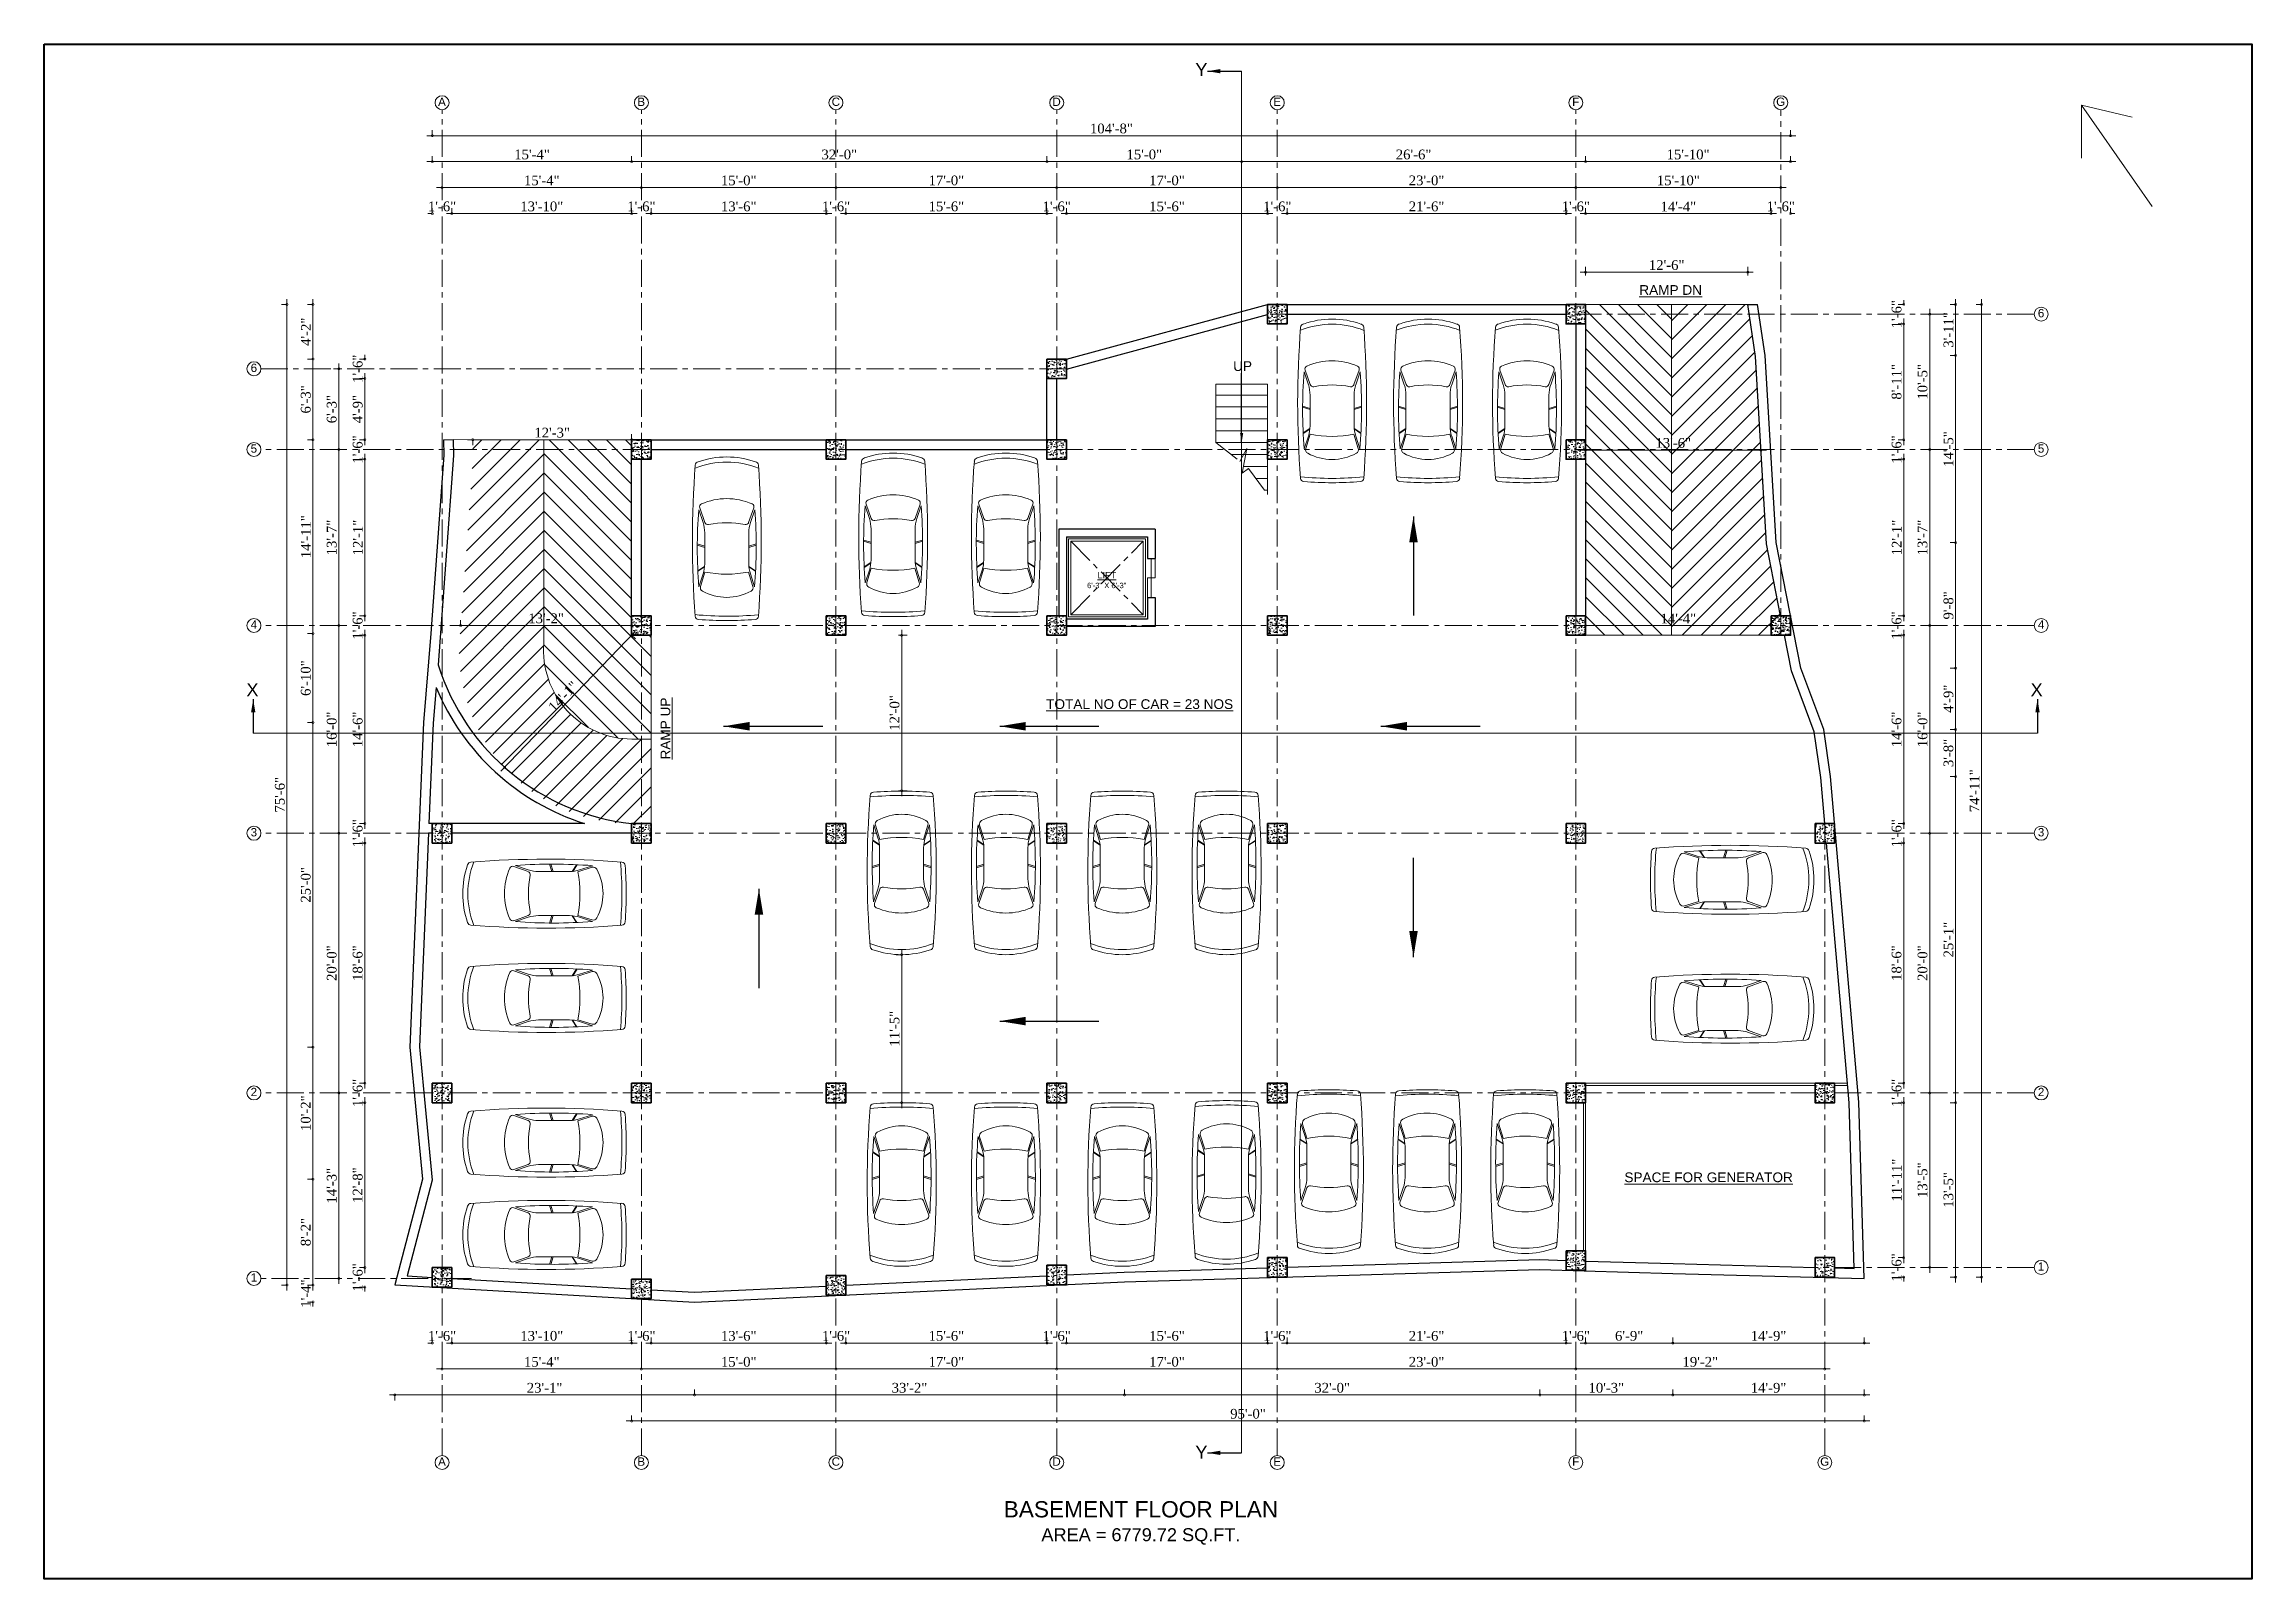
# Model space of a CAD drawing. Header units: inches. Extents: x 5223 to 201172, y -52570 to -12314.
# Drawn here: x 193532 to 195574, y -52570 to -51152 of the extents above; entities that cross this region are included whole.
import ezdxf

# ---------------------------------------------------------------- set-up
doc = ezdxf.new("R2010")
doc.units = ezdxf.units.IN
doc.header["$LTSCALE"] = 20
doc.header["$MEASUREMENT"] = 0
doc.header["$PDMODE"] = 98
doc.linetypes.add('CENTER', pattern=[2, 1.25, -0.25, 0.25, -0.25])
for name, color, linetype, lineweight in [('border', 242, 'Continuous', 40), ('CL', 252, 'CENTER', 5), ('column', 1, 'Continuous', 35), ('D-DIM', 5, 'Continuous', 13), ('Dim', 7, 'Continuous', 9), ('Dimention', 77, 'Continuous', 9), ('door', 103, 'Continuous', 9), ('ELE 0.9', 252, 'Continuous', 9), ('FIXT', 34, 'Continuous', 5), ('ha', 253, 'Continuous', 5), ('hatch', 30, 'Continuous', 9), ('hatch tile', 253, 'Continuous', 0), ('leader lines', 191, 'Continuous', 9), ('stairs', 6, 'Continuous', 9), ('STEPS', 6, 'Continuous', 5), ('T-TEXT', 7, 'Continuous', 13), ('text', 247, 'Continuous', 13), ('Wall', 7, 'Continuous', 30)]:
    doc.layers.add(name, color=color, linetype=linetype, lineweight=lineweight)
doc.styles.get("Standard").update_dxf_attribs({"font": 'ARIALN.TTF'})
doc.styles.add('Times', font='times.ttf')
doc.dimstyles.new('D100', dxfattribs={"dimtxt": 8, "dimasz": 9, "dimexe": 5, "dimexo": 5, "dimgap": 2, "dimtad": 1, "dimdec": 0, "dimzin": 3, "dimdsep": 46, "dimlunit": 4, "dimtxsty": 'Times', "dimblk": 'DOTSMALL', "dimcen": 0.09, "dimdle": 5, "dimaunit": 1, "dimadec": 3, "dimazin": 0, "dimtfac": 1, "dimtdec": 0, "dimtix": 1, "dimtofl": 0, "dimtmove": 1, "dimatfit": 0, "dimfxl": 1, "dimtolj": 1, "dimtzin": 0, "dimarcsym": 0})
doc.dimstyles.get("Standard").update_dxf_attribs({"dimtxt": 12, "dimasz": 9, "dimexe": 6, "dimexo": 12, "dimgap": 0.09, "dimtad": 0, "dimdec": 0, "dimzin": 0, "dimdsep": 46, "dimlunit": 4, "dimtxsty": 'Standard', "dimcen": 3, "dimadec": 0, "dimazin": 0, "dimtfac": 1, "dimtdec": 0, "dimtofl": 0, "dimtmove": 0, "dimatfit": 3, "dimfxl": 1, "dimtolj": 1, "dimtzin": 0, "dimarcsym": 0})

msp = doc.modelspace()

# ---------------------------------------------------------------- texts
at = {"layer": 'T-TEXT', "ltscale": 0.5, "attachment_point": 5}
for s, insert, char_height, rotation in [('{\\fArial|b0|i0|c0|p34;\\L\\C7;RAMP DN }', (195036.3, -51378.9), 9, 0), ('{\\fArial|b0|i0|c0|p34;\\C7;UP}', (194640.5, -51449.3), 9, 0), ('{\\fArial|b0|i0|c0|p34;\\H0.8571x;\\L\\C7;LIFT\\P\\H0.8334x;\\l6\'-3" X 6\'-3"}', (194514.9, -51647), 7, 0), ('{\\fArial|b0|i0|c0|p34;\\L\\C7;RAMP UP }', (194106.9, -51784.2), 9, 90), ('{\\fArial|b0|i0|c0|p34;\\L\\C7;TOTAL NO OF CAR = 23 NOS }', (194545.3, -51761.7), 9, 0), ('{\\fArial|b0|i0|c0|p34;\\L\\C7;SPACE FOR GENERATOR}', (195071.4, -52199), 9, 0)]:
    msp.add_mtext(s, dxfattribs=dict(at, insert=insert, char_height=char_height, rotation=rotation))
at = {"layer": 'T-TEXT', "ltscale": 0.5, "insert": (194546.5, -52518.4), "char_height": 36, "attachment_point": 5}
msp.add_mtext('{\\fArial|b0|i0|c0|p34;\\H0.4167x;\\C7;BASEMENT FLOOR PLAN\\H1.4x; \\H1.429x;\\P\\H0.4x;AREA = 6779.72 SQ.FT.}', dxfattribs=at)
at = {"layer": 'text', "attachment_point": 5, "rotation": 360}
for s, insert, char_height in [('{\\fArial Baltic|b0|i0|c0|p34;Y}', (194602.4, -51175.2), 12), ('{\\fArial Baltic|b0|i0|c0|p34;A}', (193900.2, -51205), 7.68), ('{\\fArial Baltic|b0|i0|c0|p34;B}', (194084.5, -51205), 7.68), ('{\\fArial Baltic|b0|i0|c0|p34;C}', (194264.4, -51205), 7.68), ('{\\fArial Baltic|b0|i0|c0|p34;D}', (194468.5, -51205), 7.68), ('{\\fArial Baltic|b0|i0|c0|p34;E}', (194672.4, -51205), 7.68), ('{\\fArial Baltic|b0|i0|c0|p34;F}', (194948.5, -51205), 7.68), ('{\\fArial Baltic|b0|i0|c0|p34;G}', (195138, -51205), 7.68), ('{\\fArial Baltic|b0|i0|c0|p34;6}', (195378.8, -51400.4), 7.68), ('{\\fArial Baltic|b0|i0|c0|p34;6}', (193726.3, -51450.9), 7.68), ('{\\fArial Baltic|b0|i0|c0|p34;5}', (193726.3, -51525.5), 7.68), ('{\\fArial Baltic|b0|i0|c0|p34;5}', (195378.8, -51525.5), 7.68), ('{\\fArial Baltic|b0|i0|c0|p34;4}', (193726.3, -51688.1), 7.68), ('{\\fArial Baltic|b0|i0|c0|p34;4}', (195378.8, -51688.1), 7.68), ('{\\fArial Baltic|b0|i0|c0|p34;X}', (193725, -51748.4), 12), ('{\\fArial Baltic|b0|i0|c0|p34;X}', (195374.7, -51748.4), 12), ('{\\fArial Baltic|b0|i0|c0|p34;3}', (193726.3, -51880.1), 7.68), ('{\\fArial Baltic|b0|i0|c0|p34;3}', (195378.8, -51880.1), 7.68), ('{\\fArial Baltic|b0|i0|c0|p34;2}', (193726.3, -52120.1), 7.68), ('{\\fArial Baltic|b0|i0|c0|p34;2}', (195378.8, -52120.1), 7.68), ('{\\fArial Baltic|b0|i0|c0|p34;1}', (193726.3, -52291.6), 7.68), ('{\\fArial Baltic|b0|i0|c0|p34;1}', (195378.8, -52281.4), 7.68), ('{\\fArial Baltic|b0|i0|c0|p34;A}', (193900.2, -52461.7), 7.68), ('{\\fArial Baltic|b0|i0|c0|p34;B}', (194084.5, -52461.7), 7.68), ('{\\fArial Baltic|b0|i0|c0|p34;C}', (194264.4, -52461.7), 7.68), ('{\\fArial Baltic|b0|i0|c0|p34;D}', (194468.5, -52461.7), 7.68), ('{\\fArial Baltic|b0|i0|c0|p34;Y}', (194602.4, -52453), 12), ('{\\fArial Baltic|b0|i0|c0|p34;E}', (194672.4, -52461.7), 7.68), ('{\\fArial Baltic|b0|i0|c0|p34;F}', (194948.5, -52461.7), 7.68), ('{\\fArial Baltic|b0|i0|c0|p34;G}', (195178.7, -52461.7), 7.68)]:
    msp.add_mtext(s, dxfattribs=dict(at, insert=insert, char_height=char_height))

# ---------------------------------------------------------------- blocks, each defined once
blk = doc.blocks.new('COL')
at = {"layer": 'ELE 0.9'}
h = blk.add_hatch(dxfattribs=at)
h.set_pattern_fill('AR-CONC', color=256, style=0)
h.set_pattern_definition([(50, (0, 0), (7.17260183, -0.62752135), [0.75, -8.25]), (355, (0, 0), (-1.38751334, 7.52192134), [0.6, -6.6]), (100.4514, (0.598, -0.052), (5.78509382, 6.89439542), [0.6374019, -7.01142112]), (46.1842, (0, 2), (10.6724105, -1.65519014), [1.125, -12.375]), (96.6356, (0.889, 1.862), (9.34662706, 9.7411787), [0.9561029, -10.51713]), (351.1842, (0, 2), (9.34661945, 9.741186), [0.9, -9.9]), (21, (1, 1.5), (5.96907052, -4.0261889), [0.75, -8.25]), (326, (1, 1.5), (2.43315332, 7.25150045), [0.6, -6.6]), (71.4514, (1.4974, 1.1645), (8.4022263, 3.22530497), [0.6374019, -7.01142112]), (37.5, (0, 0), (0.121598553, 3.32893854), [0, -6.52, 0, -6.7, 0, -6.625]), (7.5, (0, 0), (2.630695374, 3.94411712), [0, -3.82, 0, -6.37, 0, -2.525]), (327.5, (-2.23, 0), (5.33822436, -0.225548717), [0, -2.5, 0, -7.8, 0, -10.35]), (317.5, (-3.23, 0), (5.8318617, 1.00104982), [0, -3.25, 0, -5.18, 0, -7.35])])
h.paths.add_polyline_path([(151149.7, -27522.3), (151149.7, -27540.3), (151167.7, -27540.3), (151167.7, -27522.3)])
at = {"layer": 'column'}
blk.add_lwpolyline([(151149.7, -27522.3), (151167.7, -27522.3), (151167.7, -27540.3)], dxfattribs=at)
blk.add_lwpolyline([(151149.7, -27522.3), (151167.7, -27522.3), (151167.7, -27540.3), (151149.7, -27540.3)], close=True, dxfattribs=at)
blk = doc.blocks.new('mb-xecon4')
for p, q in [((1802, 601), (1404, 743)), ((1804, 651), (1455, 770)), ((2455, 604), (2392, 809)), ((2488, 604), (2425, 809)), ((3010, 607), (3132, 793)), ((3023, 608), (3144, 793)), ((3166, 599), (3560, 720)), ((3218, 649), (3570, 765)), ((2089, 604), (2940, 604)), ((1802, -605), (1404, -747)), ((3166, -603), (3560, -724)), ((1804, -655), (1455, -774)), ((2089, -608), (2940, -608)), ((2455, -608), (2392, -813)), ((2488, -608), (2425, -813)), ((3010, -611), (3132, -797)), ((3026, -612), (3146, -796)), ((3218, -653), (3570, -769))]:
    blk.add_line(p, q)
for centre, radius, start, end in [((2380, 0), 2380, 160.58623, 199.41377), ((231, 770), 98.5, 94.76762, 167.50726), ((2500, -2), 2359, 158.17378, 201.70933), ((2308, -25730), 26679, 85.54498, 94.48226), ((2872, -2), 1726, 156.17892, 203.82108), ((1374, 659), 88.7, 70.35303, 156.17892), ((2482, -12703), 13512, 85.37894, 94.35712), ((2089, 1491), 887, 251.22856, 270), ((2940, 1491), 887, 270, 288.25645), ((3593, 614), 111, 28.95692, 107.01447), ((2479, -2), 1383, 331.04308, 28.95692), ((-4522, 6), 8903, 354.33557, 5.58319), ((4373, 771), 98.5, 4.30312, 85.26135), ((-5871, 0), 10371, 355.69688, 4.30312), ((1772, 518), 88.7, 349.10149, 70.35303), ((4469, -2), 2658, 169.10149, 190.89851), ((147, -2), 3078, 348.7342, 11.2658), ((1772, -521), 88.7, 289.64697, 10.89851), ((231, -770), 98.5, 192.49274, 265.23238), ((2308, 25730), 26679, 265.51774, 274.45502), ((1374, -663), 88.7, 203.82108, 289.64697), ((2482, 12699), 13512, 265.64288, 274.62106), ((2089, -1495), 887, 90, 108.77144), ((2940, -1495), 887, 71.74355, 90), ((3593, -618), 111, 252.98553, 331.04308), ((4373, -771), 98.5, 274.73865, 355.69688)]:
    blk.add_arc(centre, radius, start, end)
blk = doc.blocks.new('car')
at = {"layer": 'FIXT', "lineweight": 0, "xscale": 0.03360000000702712, "yscale": 0.03360000000702712, "zscale": 0.03360000000702712, "rotation": 270}
blk.add_blockref('mb-xecon4', (192901.7, -51417.7), dxfattribs=at)
blk = doc.blocks.new('_DotSmall')
at = {"layer": 'Dimention', "color": 0, "const_width": 0.5}
blk.add_lwpolyline([(-0.0625, 0, 1), (0.0625, 0, 1)], format="xyb", close=True, dxfattribs=at)
blk = doc.blocks.new('*D29')
at = {"layer": 'Defpoints', "color": 0, "transparency": 16777216}
for p in [(195107.6, -51362.5), (194957.6, -51392.3), (195107.6, -51392.3)]:
    blk.add_point(p, dxfattribs=at)
at = {"layer": 'Dim', "color": 0, "lineweight": 5, "transparency": 16777216}
for p, q in [((194957.6, -51365.5), (194957.6, -51357.5)), ((195107.6, -51365.5), (195107.6, -51357.5)), ((194952.6, -51362.5), (195112.6, -51362.5))]:
    blk.add_line(p, q, dxfattribs=at)
at = {"layer": 'Dim', "color": 0, "lineweight": 5, "transparency": 16777216, "xscale": 4, "yscale": 4, "zscale": 4, "rotation": 180}
blk.add_blockref('_DotSmall', (194957.6, -51362.5), dxfattribs=at)
at = {"layer": 'Dim', "color": 0, "lineweight": 5, "transparency": 16777216, "xscale": 4, "yscale": 4, "zscale": 4}
blk.add_blockref('_DotSmall', (195107.6, -51362.5), dxfattribs=at)
at = {"layer": 'Dim', "color": 0, "transparency": 16777216, "insert": (195032.6, -51355.9), "char_height": 9, "attachment_point": 5, "style": 'Times'}
blk.add_mtext('\\A1;12\'-6"', dxfattribs=at)
blk = doc.blocks.new('*D30')
at = {"layer": 'Defpoints', "color": 0, "transparency": 16777216}
for p in [(194957.6, -51526.3), (195119.8, -51526.9), (195119.8, -51526.9)]:
    blk.add_point(p, dxfattribs=at)
at = {"layer": 'Dim', "color": 0, "lineweight": 5, "transparency": 16777216}
for p, q in [((194952.6, -51526.9), (195124.8, -51526.9)), ((194957.6, -51526.9), (194957.6, -51531.9)), ((195119.8, -51526.9), (195119.8, -51521.9))]:
    blk.add_line(p, q, dxfattribs=at)
at = {"layer": 'Dim', "color": 0, "lineweight": 5, "transparency": 16777216, "xscale": 4, "yscale": 4, "zscale": 4, "rotation": 180}
blk.add_blockref('_DotSmall', (194957.6, -51526.9), dxfattribs=at)
at = {"layer": 'Dim', "color": 0, "lineweight": 5, "transparency": 16777216, "xscale": 4, "yscale": 4, "zscale": 4}
blk.add_blockref('_DotSmall', (195119.8, -51526.9), dxfattribs=at)
at = {"layer": 'Dim', "color": 0, "transparency": 16777216, "insert": (195038.7, -51520.3), "char_height": 9, "attachment_point": 5, "style": 'Times'}
blk.add_mtext('\\A1;13\'-6"', dxfattribs=at)
blk = doc.blocks.new('*D31')
at = {"layer": 'Defpoints', "color": 0, "transparency": 16777216}
for p in [(194957.6, -51689), (195129.1, -51689), (195129.1, -51689)]:
    blk.add_point(p, dxfattribs=at)
at = {"layer": 'Dim', "color": 0, "lineweight": 5, "transparency": 16777216}
for p, q in [((194957.6, -51689), (194957.6, -51684)), ((195129.1, -51689), (195129.1, -51684)), ((194952.6, -51689), (195134.1, -51689))]:
    blk.add_line(p, q, dxfattribs=at)
at = {"layer": 'Dim', "color": 0, "lineweight": 5, "transparency": 16777216, "xscale": 4, "yscale": 4, "zscale": 4, "rotation": 180}
blk.add_blockref('_DotSmall', (194957.6, -51689), dxfattribs=at)
at = {"layer": 'Dim', "color": 0, "lineweight": 5, "transparency": 16777216, "xscale": 4, "yscale": 4, "zscale": 4}
blk.add_blockref('_DotSmall', (195129.1, -51689), dxfattribs=at)
at = {"layer": 'Dim', "color": 0, "transparency": 16777216, "insert": (195043.4, -51682.5), "char_height": 9, "attachment_point": 5, "style": 'Times'}
blk.add_mtext('\\A1;14\'-4"', dxfattribs=at)
blk = doc.blocks.new('*D32')
at = {"layer": 'Defpoints', "color": 0, "transparency": 16777216}
for p in [(193928.7, -51517.2), (194075.6, -51517.3), (194075.6, -51517.3)]:
    blk.add_point(p, dxfattribs=at)
at = {"layer": 'Dim', "color": 0, "lineweight": 5, "transparency": 16777216}
for p, q in [((193923.7, -51517.3), (194080.6, -51517.3)), ((193928.7, -51517.3), (193928.7, -51522.3)), ((194075.6, -51517.3), (194075.6, -51512.3))]:
    blk.add_line(p, q, dxfattribs=at)
at = {"layer": 'Dim', "color": 0, "lineweight": 5, "transparency": 16777216, "xscale": 4, "yscale": 4, "zscale": 4, "rotation": 180}
blk.add_blockref('_DotSmall', (193928.7, -51517.3), dxfattribs=at)
at = {"layer": 'Dim', "color": 0, "lineweight": 5, "transparency": 16777216, "xscale": 4, "yscale": 4, "zscale": 4}
blk.add_blockref('_DotSmall', (194075.6, -51517.3), dxfattribs=at)
at = {"layer": 'Dim', "color": 0, "transparency": 16777216, "insert": (194002.1, -51510.8), "char_height": 9, "attachment_point": 5, "style": 'Times'}
blk.add_mtext('\\A1;12\'-3"', dxfattribs=at)
blk = doc.blocks.new('*D33')
at = {"layer": 'Defpoints', "color": 0, "transparency": 16777216}
for p in [(193917.5, -51689), (194075.6, -51689), (194075.6, -51689)]:
    blk.add_point(p, dxfattribs=at)
at = {"layer": 'Dim', "color": 0, "lineweight": 5, "transparency": 16777216}
for p, q in [((193917.5, -51689), (193917.5, -51684)), ((194075.6, -51689), (194075.6, -51684)), ((193912.5, -51689), (194080.6, -51689))]:
    blk.add_line(p, q, dxfattribs=at)
at = {"layer": 'Dim', "color": 0, "lineweight": 5, "transparency": 16777216, "xscale": 4, "yscale": 4, "zscale": 4, "rotation": 180}
blk.add_blockref('_DotSmall', (193917.5, -51689), dxfattribs=at)
at = {"layer": 'Dim', "color": 0, "lineweight": 5, "transparency": 16777216, "xscale": 4, "yscale": 4, "zscale": 4}
blk.add_blockref('_DotSmall', (194075.6, -51689), dxfattribs=at)
at = {"layer": 'Dim', "color": 0, "transparency": 16777216, "insert": (193996.5, -51682.4), "char_height": 9, "attachment_point": 5, "style": 'Times'}
blk.add_mtext('\\A1;13\'-2"', dxfattribs=at)
blk = doc.blocks.new('*D34')
at = {"layer": 'Defpoints', "color": 0, "transparency": 16777216}
for p in [(194075.6, -51698), (193958.2, -51820.1), (193958.2, -51820.1)]:
    blk.add_point(p, dxfattribs=at)
at = {"layer": 'Dim', "color": 0, "lineweight": 5, "transparency": 16777216}
for p, q in [((194079, -51694.4), (193954.8, -51823.7)), ((194075.6, -51698), (194079.2, -51701.4)), ((193958.2, -51820.1), (193954.6, -51816.6))]:
    blk.add_line(p, q, dxfattribs=at)
at = {"layer": 'Dim', "color": 0, "lineweight": 5, "transparency": 16777216, "xscale": 4, "yscale": 4, "zscale": 4}
for p, rotation in [((194075.6, -51698), 46.14386882343181), ((193958.2, -51820.1), 226.1438688234318)]:
    blk.add_blockref('_DotSmall', p, dxfattribs=dict(at, rotation=rotation))
at = {"layer": 'Dim', "color": 0, "transparency": 16777216, "insert": (194012.2, -51754.5), "char_height": 9, "attachment_point": 5, "rotation": 46.1439, "style": 'Times'}
blk.add_mtext('\\A1;14\'-1"', dxfattribs=at)
blk = doc.blocks.new('*D35')
at = {"layer": 'Defpoints', "color": 0, "transparency": 16777216}
for p in [(194316.6, -51698), (194316.6, -51841.7), (194325.3, -51841.7)]:
    blk.add_point(p, dxfattribs=at)
at = {"layer": 'Dim', "color": 0, "lineweight": 5, "transparency": 16777216}
for p, q in [((194322.3, -51698), (194330.3, -51698)), ((194325.3, -51693), (194325.3, -51846.7)), ((194322.3, -51841.7), (194330.3, -51841.7))]:
    blk.add_line(p, q, dxfattribs=at)
at = {"layer": 'Dim', "color": 0, "lineweight": 5, "transparency": 16777216, "xscale": 4, "yscale": 4, "zscale": 4}
for p, rotation in [((194325.3, -51698), 90), ((194325.3, -51841.7), 270)]:
    blk.add_blockref('_DotSmall', p, dxfattribs=dict(at, rotation=rotation))
at = {"layer": 'Dim', "color": 0, "transparency": 16777216, "insert": (194318.7, -51769.8), "char_height": 9, "attachment_point": 5, "rotation": 90, "style": 'Times'}
blk.add_mtext('\\A1;12\'-0"', dxfattribs=at)
blk = doc.blocks.new('*D36')
at = {"layer": 'Defpoints', "color": 0, "transparency": 16777216}
for p in [(194325.3, -51993.2), (194325.3, -51993.2), (194325.3, -52130)]:
    blk.add_point(p, dxfattribs=at)
at = {"layer": 'Dim', "color": 0, "lineweight": 5, "transparency": 16777216}
for p, q in [((194325.3, -52135), (194325.3, -51988.2)), ((194325.3, -51993.2), (194320.3, -51993.2)), ((194325.3, -52130), (194320.3, -52130))]:
    blk.add_line(p, q, dxfattribs=at)
at = {"layer": 'Dim', "color": 0, "lineweight": 5, "transparency": 16777216, "xscale": 4, "yscale": 4, "zscale": 4}
for p, rotation in [((194325.3, -51993.2), 90), ((194325.3, -52130), 270)]:
    blk.add_blockref('_DotSmall', p, dxfattribs=dict(at, rotation=rotation))
at = {"layer": 'Dim', "color": 0, "transparency": 16777216, "insert": (194318.7, -52061.6), "char_height": 9, "attachment_point": 5, "rotation": 90, "style": 'Times'}
blk.add_mtext('\\A1;11\'-5"', dxfattribs=at)
blk = doc.blocks.new('*D321')
at = {"layer": 'Defpoints', "color": 0, "transparency": 16777216}
for p in [(193891.3, -51236.3), (195147.1, -51236.3), (195147.1, -51236.3)]:
    blk.add_point(p, dxfattribs=at)
at = {"layer": 'Dim', "color": 0, "lineweight": 5, "transparency": 16777216}
for p, q in [((193891.3, -51236.3), (193891.3, -51231.3)), ((195147.1, -51236.3), (195147.1, -51231.3)), ((193886.3, -51236.3), (195152.1, -51236.3))]:
    blk.add_line(p, q, dxfattribs=at)
at = {"layer": 'Dim', "color": 0, "lineweight": 5, "transparency": 16777216, "xscale": 4, "yscale": 4, "zscale": 4, "rotation": 180}
blk.add_blockref('_DotSmall', (193891.3, -51236.3), dxfattribs=at)
at = {"layer": 'Dim', "color": 0, "lineweight": 5, "transparency": 16777216, "xscale": 4, "yscale": 4, "zscale": 4}
blk.add_blockref('_DotSmall', (195147.1, -51236.3), dxfattribs=at)
at = {"layer": 'Dim', "color": 0, "transparency": 16777216, "insert": (194519.2, -51229.7), "char_height": 9, "attachment_point": 5, "style": 'Times'}
blk.add_mtext('\\A1;104\'-8"', dxfattribs=at)
blk = doc.blocks.new('*D322')
at = {"layer": 'Defpoints', "color": 0, "transparency": 16777216}
for p in [(193756.9, -51392.3), (193756.9, -52298.5), (193756.9, -52298.5)]:
    blk.add_point(p, dxfattribs=at)
at = {"layer": 'Dim', "color": 0, "lineweight": 5, "transparency": 16777216}
for p, q in [((193756.9, -51392.3), (193751.9, -51392.3)), ((193756.9, -51387.3), (193756.9, -52303.5)), ((193756.9, -52298.5), (193751.9, -52298.5))]:
    blk.add_line(p, q, dxfattribs=at)
at = {"layer": 'Dim', "color": 0, "lineweight": 5, "transparency": 16777216, "xscale": 4, "yscale": 4, "zscale": 4}
for p, rotation in [((193756.9, -51392.3), 90), ((193756.9, -52298.5), 270)]:
    blk.add_blockref('_DotSmall', p, dxfattribs=dict(at, rotation=rotation))
at = {"layer": 'Dim', "color": 0, "transparency": 16777216, "insert": (193750.3, -51845.4), "char_height": 9, "attachment_point": 5, "rotation": 90, "style": 'Times'}
blk.add_mtext('\\A1;75\'-6"', dxfattribs=at)
blk = doc.blocks.new('*D312')
at = {"layer": 'Defpoints', "color": 0, "transparency": 16777216}
for p in [(194075.6, -52352.1), (194093.6, -52352.1), (194093.6, -52352.1)]:
    blk.add_point(p, dxfattribs=at)
at = {"layer": 'Dim', "color": 0, "lineweight": 5, "transparency": 16777216}
for p, q in [((194075.6, -52352.1), (194071.6, -52352.1)), ((194075.6, -52352.1), (194075.6, -52347.1)), ((194093.6, -52352.1), (194093.6, -52347.1)), ((194093.6, -52352.1), (194097.6, -52352.1))]:
    blk.add_line(p, q, dxfattribs=at)
at = {"layer": 'Dim', "color": 0, "lineweight": 5, "transparency": 16777216, "xscale": 4, "yscale": 4, "zscale": 4}
blk.add_blockref('_DotSmall', (194075.6, -52352.1), dxfattribs=at)
at = {"layer": 'Dim', "color": 0, "lineweight": 5, "transparency": 16777216, "xscale": 4, "yscale": 4, "zscale": 4, "rotation": 180}
blk.add_blockref('_DotSmall', (194093.6, -52352.1), dxfattribs=at)
at = {"layer": 'Dim', "color": 0, "transparency": 16777216, "insert": (194084.6, -52345.5), "char_height": 9, "attachment_point": 5, "style": 'Times'}
blk.add_mtext('\\A1;1\'-6"', dxfattribs=at)
blk = doc.blocks.new('*D313')
at = {"layer": 'Defpoints', "color": 0, "transparency": 16777216}
for p in [(194093.6, -52352.1), (194255.6, -52352.1), (194255.6, -52352.1)]:
    blk.add_point(p, dxfattribs=at)
at = {"layer": 'Dim', "color": 0, "lineweight": 5, "transparency": 16777216}
for p, q in [((194088.6, -52352.1), (194260.6, -52352.1)), ((194093.6, -52352.1), (194093.6, -52347.1)), ((194255.6, -52352.1), (194255.6, -52347.1))]:
    blk.add_line(p, q, dxfattribs=at)
at = {"layer": 'Dim', "color": 0, "lineweight": 5, "transparency": 16777216, "xscale": 4, "yscale": 4, "zscale": 4, "rotation": 180}
blk.add_blockref('_DotSmall', (194093.6, -52352.1), dxfattribs=at)
at = {"layer": 'Dim', "color": 0, "lineweight": 5, "transparency": 16777216, "xscale": 4, "yscale": 4, "zscale": 4}
blk.add_blockref('_DotSmall', (194255.6, -52352.1), dxfattribs=at)
at = {"layer": 'Dim', "color": 0, "transparency": 16777216, "insert": (194174.6, -52345.5), "char_height": 9, "attachment_point": 5, "style": 'Times'}
blk.add_mtext('\\A1;13\'-6"', dxfattribs=at)
blk = doc.blocks.new('*D314')
at = {"layer": 'Defpoints', "color": 0, "transparency": 16777216}
for p in [(194255.6, -52352.1), (194273.6, -52352.1), (194273.6, -52352.1)]:
    blk.add_point(p, dxfattribs=at)
at = {"layer": 'Dim', "color": 0, "lineweight": 5, "transparency": 16777216}
for p, q in [((194255.6, -52352.1), (194251.6, -52352.1)), ((194255.6, -52352.1), (194255.6, -52347.1)), ((194273.6, -52352.1), (194273.6, -52347.1)), ((194273.6, -52352.1), (194277.6, -52352.1))]:
    blk.add_line(p, q, dxfattribs=at)
at = {"layer": 'Dim', "color": 0, "lineweight": 5, "transparency": 16777216, "xscale": 4, "yscale": 4, "zscale": 4}
blk.add_blockref('_DotSmall', (194255.6, -52352.1), dxfattribs=at)
at = {"layer": 'Dim', "color": 0, "lineweight": 5, "transparency": 16777216, "xscale": 4, "yscale": 4, "zscale": 4, "rotation": 180}
blk.add_blockref('_DotSmall', (194273.6, -52352.1), dxfattribs=at)
at = {"layer": 'Dim', "color": 0, "transparency": 16777216, "insert": (194264.6, -52345.5), "char_height": 9, "attachment_point": 5, "style": 'Times'}
blk.add_mtext('\\A1;1\'-6"', dxfattribs=at)
blk = doc.blocks.new('*D315')
at = {"layer": 'Defpoints', "color": 0, "transparency": 16777216}
for p in [(194273.6, -52352.1), (194459.6, -52352.1), (194459.6, -52352.1)]:
    blk.add_point(p, dxfattribs=at)
at = {"layer": 'Dim', "color": 0, "lineweight": 5, "transparency": 16777216}
for p, q in [((194268.6, -52352.1), (194464.6, -52352.1)), ((194273.6, -52352.1), (194273.6, -52347.1)), ((194459.6, -52352.1), (194459.6, -52347.1))]:
    blk.add_line(p, q, dxfattribs=at)
at = {"layer": 'Dim', "color": 0, "lineweight": 5, "transparency": 16777216, "xscale": 4, "yscale": 4, "zscale": 4, "rotation": 180}
blk.add_blockref('_DotSmall', (194273.6, -52352.1), dxfattribs=at)
at = {"layer": 'Dim', "color": 0, "lineweight": 5, "transparency": 16777216, "xscale": 4, "yscale": 4, "zscale": 4}
blk.add_blockref('_DotSmall', (194459.6, -52352.1), dxfattribs=at)
at = {"layer": 'Dim', "color": 0, "transparency": 16777216, "insert": (194366.6, -52345.5), "char_height": 9, "attachment_point": 5, "style": 'Times'}
blk.add_mtext('\\A1;15\'-6"', dxfattribs=at)
blk = doc.blocks.new('*D316')
at = {"layer": 'Defpoints', "color": 0, "transparency": 16777216}
for p in [(194459.6, -52352.1), (194477.6, -52352.1), (194477.6, -52352.1)]:
    blk.add_point(p, dxfattribs=at)
at = {"layer": 'Dim', "color": 0, "lineweight": 5, "transparency": 16777216}
for p, q in [((194459.6, -52352.1), (194455.6, -52352.1)), ((194459.6, -52352.1), (194459.6, -52347.1)), ((194477.6, -52352.1), (194477.6, -52347.1)), ((194477.6, -52352.1), (194481.6, -52352.1))]:
    blk.add_line(p, q, dxfattribs=at)
at = {"layer": 'Dim', "color": 0, "lineweight": 5, "transparency": 16777216, "xscale": 4, "yscale": 4, "zscale": 4}
blk.add_blockref('_DotSmall', (194459.6, -52352.1), dxfattribs=at)
at = {"layer": 'Dim', "color": 0, "lineweight": 5, "transparency": 16777216, "xscale": 4, "yscale": 4, "zscale": 4, "rotation": 180}
blk.add_blockref('_DotSmall', (194477.6, -52352.1), dxfattribs=at)
at = {"layer": 'Dim', "color": 0, "transparency": 16777216, "insert": (194468.6, -52345.5), "char_height": 9, "attachment_point": 5, "style": 'Times'}
blk.add_mtext('\\A1;1\'-6"', dxfattribs=at)
blk = doc.blocks.new('*D317')
at = {"layer": 'Defpoints', "color": 0, "transparency": 16777216}
for p in [(194477.6, -52352.1), (194663.6, -52352.1), (194663.6, -52352.1)]:
    blk.add_point(p, dxfattribs=at)
at = {"layer": 'Dim', "color": 0, "lineweight": 5, "transparency": 16777216}
for p, q in [((194472.6, -52352.1), (194668.6, -52352.1)), ((194477.6, -52352.1), (194477.6, -52347.1)), ((194663.6, -52352.1), (194663.6, -52347.1))]:
    blk.add_line(p, q, dxfattribs=at)
at = {"layer": 'Dim', "color": 0, "lineweight": 5, "transparency": 16777216, "xscale": 4, "yscale": 4, "zscale": 4, "rotation": 180}
blk.add_blockref('_DotSmall', (194477.6, -52352.1), dxfattribs=at)
at = {"layer": 'Dim', "color": 0, "lineweight": 5, "transparency": 16777216, "xscale": 4, "yscale": 4, "zscale": 4}
blk.add_blockref('_DotSmall', (194663.6, -52352.1), dxfattribs=at)
at = {"layer": 'Dim', "color": 0, "transparency": 16777216, "insert": (194570.6, -52345.5), "char_height": 9, "attachment_point": 5, "style": 'Times'}
blk.add_mtext('\\A1;15\'-6"', dxfattribs=at)
blk = doc.blocks.new('*D318')
at = {"layer": 'Defpoints', "color": 0, "transparency": 16777216}
for p in [(194663.6, -52352.1), (194681.6, -52352.1), (194681.6, -52352.1)]:
    blk.add_point(p, dxfattribs=at)
at = {"layer": 'Dim', "color": 0, "lineweight": 5, "transparency": 16777216}
for p, q in [((194663.6, -52352.1), (194659.6, -52352.1)), ((194663.6, -52352.1), (194663.6, -52347.1)), ((194681.6, -52352.1), (194681.6, -52347.1)), ((194681.6, -52352.1), (194685.6, -52352.1))]:
    blk.add_line(p, q, dxfattribs=at)
at = {"layer": 'Dim', "color": 0, "lineweight": 5, "transparency": 16777216, "xscale": 4, "yscale": 4, "zscale": 4}
blk.add_blockref('_DotSmall', (194663.6, -52352.1), dxfattribs=at)
at = {"layer": 'Dim', "color": 0, "lineweight": 5, "transparency": 16777216, "xscale": 4, "yscale": 4, "zscale": 4, "rotation": 180}
blk.add_blockref('_DotSmall', (194681.6, -52352.1), dxfattribs=at)
at = {"layer": 'Dim', "color": 0, "transparency": 16777216, "insert": (194672.6, -52345.5), "char_height": 9, "attachment_point": 5, "style": 'Times'}
blk.add_mtext('\\A1;1\'-6"', dxfattribs=at)
blk = doc.blocks.new('*D319')
at = {"layer": 'Defpoints', "color": 0, "transparency": 16777216}
for p in [(194681.6, -52352.1), (194939.6, -52352.1), (194939.6, -52352.1)]:
    blk.add_point(p, dxfattribs=at)
at = {"layer": 'Dim', "color": 0, "lineweight": 5, "transparency": 16777216}
for p, q in [((194676.6, -52352.1), (194944.6, -52352.1)), ((194681.6, -52352.1), (194681.6, -52347.1)), ((194939.6, -52352.1), (194939.6, -52347.1))]:
    blk.add_line(p, q, dxfattribs=at)
at = {"layer": 'Dim', "color": 0, "lineweight": 5, "transparency": 16777216, "xscale": 4, "yscale": 4, "zscale": 4, "rotation": 180}
blk.add_blockref('_DotSmall', (194681.6, -52352.1), dxfattribs=at)
at = {"layer": 'Dim', "color": 0, "lineweight": 5, "transparency": 16777216, "xscale": 4, "yscale": 4, "zscale": 4}
blk.add_blockref('_DotSmall', (194939.6, -52352.1), dxfattribs=at)
at = {"layer": 'Dim', "color": 0, "transparency": 16777216, "insert": (194810.6, -52345.5), "char_height": 9, "attachment_point": 5, "style": 'Times'}
blk.add_mtext('\\A1;21\'-6"', dxfattribs=at)
blk = doc.blocks.new('*D320')
at = {"layer": 'Defpoints', "color": 0, "transparency": 16777216}
for p in [(194939.6, -52352.1), (194957.6, -52352.1), (194957.6, -52352.1)]:
    blk.add_point(p, dxfattribs=at)
at = {"layer": 'Dim', "color": 0, "lineweight": 5, "transparency": 16777216}
for p, q in [((194939.6, -52352.1), (194935.6, -52352.1)), ((194939.6, -52352.1), (194939.6, -52347.1)), ((194957.6, -52352.1), (194957.6, -52347.1)), ((194957.6, -52352.1), (194961.6, -52352.1))]:
    blk.add_line(p, q, dxfattribs=at)
at = {"layer": 'Dim', "color": 0, "lineweight": 5, "transparency": 16777216, "xscale": 4, "yscale": 4, "zscale": 4}
blk.add_blockref('_DotSmall', (194939.6, -52352.1), dxfattribs=at)
at = {"layer": 'Dim', "color": 0, "lineweight": 5, "transparency": 16777216, "xscale": 4, "yscale": 4, "zscale": 4, "rotation": 180}
blk.add_blockref('_DotSmall', (194957.6, -52352.1), dxfattribs=at)
at = {"layer": 'Dim', "color": 0, "transparency": 16777216, "insert": (194948.6, -52345.5), "char_height": 9, "attachment_point": 5, "style": 'Times'}
blk.add_mtext('\\A1;1\'-6"', dxfattribs=at)
blk = doc.blocks.new('*D242')
at = {"layer": 'Defpoints', "color": 0, "transparency": 16777216}
for p in [(194084.6, -52376.1), (194264.5, -52376.1), (194264.5, -52376.1)]:
    blk.add_point(p, dxfattribs=at)
at = {"layer": 'Dim', "color": 0, "lineweight": 5, "transparency": 16777216}
for p, q in [((194079.6, -52376.1), (194269.5, -52376.1)), ((194084.6, -52376.1), (194084.6, -52371.1)), ((194264.5, -52376.1), (194264.5, -52371.1))]:
    blk.add_line(p, q, dxfattribs=at)
at = {"layer": 'Dim', "color": 0, "lineweight": 5, "transparency": 16777216, "xscale": 4, "yscale": 4, "zscale": 4, "rotation": 180}
blk.add_blockref('_DotSmall', (194084.6, -52376.1), dxfattribs=at)
at = {"layer": 'Dim', "color": 0, "lineweight": 5, "transparency": 16777216, "xscale": 4, "yscale": 4, "zscale": 4}
blk.add_blockref('_DotSmall', (194264.5, -52376.1), dxfattribs=at)
at = {"layer": 'Dim', "color": 0, "transparency": 16777216, "insert": (194174.6, -52369.5), "char_height": 9, "attachment_point": 5, "style": 'Times'}
blk.add_mtext('\\A1;15\'-0"', dxfattribs=at)
blk = doc.blocks.new('*D243')
at = {"layer": 'Defpoints', "color": 0, "transparency": 16777216}
for p in [(194264.5, -52376.1), (194468.6, -52376.1), (194468.6, -52376.1)]:
    blk.add_point(p, dxfattribs=at)
at = {"layer": 'Dim', "color": 0, "lineweight": 5, "transparency": 16777216}
for p, q in [((194259.5, -52376.1), (194473.6, -52376.1)), ((194264.5, -52376.1), (194264.5, -52371.1)), ((194468.6, -52376.1), (194468.6, -52371.1))]:
    blk.add_line(p, q, dxfattribs=at)
at = {"layer": 'Dim', "color": 0, "lineweight": 5, "transparency": 16777216, "xscale": 4, "yscale": 4, "zscale": 4, "rotation": 180}
blk.add_blockref('_DotSmall', (194264.5, -52376.1), dxfattribs=at)
at = {"layer": 'Dim', "color": 0, "lineweight": 5, "transparency": 16777216, "xscale": 4, "yscale": 4, "zscale": 4}
blk.add_blockref('_DotSmall', (194468.6, -52376.1), dxfattribs=at)
at = {"layer": 'Dim', "color": 0, "transparency": 16777216, "insert": (194366.6, -52369.5), "char_height": 9, "attachment_point": 5, "style": 'Times'}
blk.add_mtext('\\A1;17\'-0"', dxfattribs=at)
blk = doc.blocks.new('*D244')
at = {"layer": 'Defpoints', "color": 0, "transparency": 16777216}
for p in [(194468.6, -52376.1), (194672.6, -52376.1), (194672.6, -52376.1)]:
    blk.add_point(p, dxfattribs=at)
at = {"layer": 'Dim', "color": 0, "lineweight": 5, "transparency": 16777216}
for p, q in [((194463.6, -52376.1), (194677.6, -52376.1)), ((194468.6, -52376.1), (194468.6, -52371.1)), ((194672.6, -52376.1), (194672.6, -52371.1))]:
    blk.add_line(p, q, dxfattribs=at)
at = {"layer": 'Dim', "color": 0, "lineweight": 5, "transparency": 16777216, "xscale": 4, "yscale": 4, "zscale": 4, "rotation": 180}
blk.add_blockref('_DotSmall', (194468.6, -52376.1), dxfattribs=at)
at = {"layer": 'Dim', "color": 0, "lineweight": 5, "transparency": 16777216, "xscale": 4, "yscale": 4, "zscale": 4}
blk.add_blockref('_DotSmall', (194672.6, -52376.1), dxfattribs=at)
at = {"layer": 'Dim', "color": 0, "transparency": 16777216, "insert": (194570.6, -52369.5), "char_height": 9, "attachment_point": 5, "style": 'Times'}
blk.add_mtext('\\A1;17\'-0"', dxfattribs=at)
blk = doc.blocks.new('*D245')
at = {"layer": 'Defpoints', "color": 0, "transparency": 16777216}
for p in [(194672.6, -52376.1), (194948.6, -52376.1), (194948.6, -52376.1)]:
    blk.add_point(p, dxfattribs=at)
at = {"layer": 'Dim', "color": 0, "lineweight": 5, "transparency": 16777216}
for p, q in [((194667.6, -52376.1), (194953.6, -52376.1)), ((194672.6, -52376.1), (194672.6, -52371.1)), ((194948.6, -52376.1), (194948.6, -52371.1))]:
    blk.add_line(p, q, dxfattribs=at)
at = {"layer": 'Dim', "color": 0, "lineweight": 5, "transparency": 16777216, "xscale": 4, "yscale": 4, "zscale": 4, "rotation": 180}
blk.add_blockref('_DotSmall', (194672.6, -52376.1), dxfattribs=at)
at = {"layer": 'Dim', "color": 0, "lineweight": 5, "transparency": 16777216, "xscale": 4, "yscale": 4, "zscale": 4}
blk.add_blockref('_DotSmall', (194948.6, -52376.1), dxfattribs=at)
at = {"layer": 'Dim', "color": 0, "transparency": 16777216, "insert": (194810.6, -52369.5), "char_height": 9, "attachment_point": 5, "style": 'Times'}
blk.add_mtext('\\A1;23\'-0"', dxfattribs=at)
blk = doc.blocks.new('*D246')
at = {"layer": 'Defpoints', "color": 0, "transparency": 16777216}
for p in [(193856.6, -52394.9), (194133.7, -52400.1), (194133.7, -52400.1)]:
    blk.add_point(p, dxfattribs=at)
at = {"layer": 'Dim', "color": 0, "lineweight": 5, "transparency": 16777216}
for p, q in [((194133.7, -52400.1), (194133.7, -52395.1)), ((193851.6, -52400.1), (194138.7, -52400.1)), ((193856.6, -52399.9), (193856.6, -52405.1))]:
    blk.add_line(p, q, dxfattribs=at)
at = {"layer": 'Dim', "color": 0, "lineweight": 5, "transparency": 16777216, "xscale": 4, "yscale": 4, "zscale": 4, "rotation": 180}
blk.add_blockref('_DotSmall', (193856.6, -52400.1), dxfattribs=at)
at = {"layer": 'Dim', "color": 0, "lineweight": 5, "transparency": 16777216, "xscale": 4, "yscale": 4, "zscale": 4}
blk.add_blockref('_DotSmall', (194133.7, -52400.1), dxfattribs=at)
at = {"layer": 'Dim', "color": 0, "transparency": 16777216, "insert": (193995.1, -52393.5), "char_height": 9, "attachment_point": 5, "style": 'Times'}
blk.add_mtext('\\A1;23\'-1"', dxfattribs=at)
blk = doc.blocks.new('*D247')
at = {"layer": 'Defpoints', "color": 0, "transparency": 16777216}
for p in [(194133.7, -52400.1), (194531.3, -52400.1), (194531.3, -52400.1)]:
    blk.add_point(p, dxfattribs=at)
at = {"layer": 'Dim', "color": 0, "lineweight": 5, "transparency": 16777216}
for p, q in [((194133.7, -52400.1), (194133.7, -52395.1)), ((194531.3, -52400.1), (194531.3, -52395.1)), ((194128.7, -52400.1), (194536.3, -52400.1))]:
    blk.add_line(p, q, dxfattribs=at)
at = {"layer": 'Dim', "color": 0, "lineweight": 5, "transparency": 16777216, "xscale": 4, "yscale": 4, "zscale": 4, "rotation": 180}
blk.add_blockref('_DotSmall', (194133.7, -52400.1), dxfattribs=at)
at = {"layer": 'Dim', "color": 0, "lineweight": 5, "transparency": 16777216, "xscale": 4, "yscale": 4, "zscale": 4}
blk.add_blockref('_DotSmall', (194531.3, -52400.1), dxfattribs=at)
at = {"layer": 'Dim', "color": 0, "transparency": 16777216, "insert": (194332.5, -52393.5), "char_height": 9, "attachment_point": 5, "style": 'Times'}
blk.add_mtext('\\A1;33\'-2"', dxfattribs=at)
blk = doc.blocks.new('*D248')
at = {"layer": 'Defpoints', "color": 0, "transparency": 16777216}
for p in [(194531.3, -52400.1), (194915.4, -52400.1), (194915.4, -52400.1)]:
    blk.add_point(p, dxfattribs=at)
at = {"layer": 'Dim', "color": 0, "lineweight": 5, "transparency": 16777216}
for p, q in [((194531.3, -52400.1), (194531.3, -52395.1)), ((194915.4, -52400.1), (194915.4, -52395.1)), ((194526.3, -52400.1), (194920.4, -52400.1))]:
    blk.add_line(p, q, dxfattribs=at)
at = {"layer": 'Dim', "color": 0, "lineweight": 5, "transparency": 16777216, "xscale": 4, "yscale": 4, "zscale": 4, "rotation": 180}
blk.add_blockref('_DotSmall', (194531.3, -52400.1), dxfattribs=at)
at = {"layer": 'Dim', "color": 0, "lineweight": 5, "transparency": 16777216, "xscale": 4, "yscale": 4, "zscale": 4}
blk.add_blockref('_DotSmall', (194915.4, -52400.1), dxfattribs=at)
at = {"layer": 'Dim', "color": 0, "transparency": 16777216, "insert": (194723.3, -52393.5), "char_height": 9, "attachment_point": 5, "style": 'Times'}
blk.add_mtext('\\A1;32\'-0"', dxfattribs=at)
blk = doc.blocks.new('*D249')
at = {"layer": 'Defpoints', "color": 0, "transparency": 16777216}
for p in [(194915.4, -52400.1), (195038.3, -52400.1), (195038.3, -52400.1)]:
    blk.add_point(p, dxfattribs=at)
at = {"layer": 'Dim', "color": 0, "lineweight": 5, "transparency": 16777216}
for p, q in [((194915.4, -52400.1), (194915.4, -52395.1)), ((195038.3, -52400.1), (195038.3, -52395.1)), ((194910.4, -52400.1), (195043.3, -52400.1))]:
    blk.add_line(p, q, dxfattribs=at)
at = {"layer": 'Dim', "color": 0, "lineweight": 5, "transparency": 16777216, "xscale": 4, "yscale": 4, "zscale": 4, "rotation": 180}
blk.add_blockref('_DotSmall', (194915.4, -52400.1), dxfattribs=at)
at = {"layer": 'Dim', "color": 0, "lineweight": 5, "transparency": 16777216, "xscale": 4, "yscale": 4, "zscale": 4}
blk.add_blockref('_DotSmall', (195038.3, -52400.1), dxfattribs=at)
at = {"layer": 'Dim', "color": 0, "transparency": 16777216, "insert": (194976.8, -52393.5), "char_height": 9, "attachment_point": 5, "style": 'Times'}
blk.add_mtext('\\A1;10\'-3"', dxfattribs=at)
blk = doc.blocks.new('*D250')
at = {"layer": 'Defpoints', "color": 0, "transparency": 16777216}
for p in [(195038.3, -52400.1), (195215.3, -52400.1), (195215.3, -52400.1)]:
    blk.add_point(p, dxfattribs=at)
at = {"layer": 'Dim', "color": 0, "lineweight": 5, "transparency": 16777216}
for p, q in [((195038.3, -52400.1), (195038.3, -52395.1)), ((195215.3, -52400.1), (195215.3, -52395.1)), ((195033.3, -52400.1), (195220.3, -52400.1))]:
    blk.add_line(p, q, dxfattribs=at)
at = {"layer": 'Dim', "color": 0, "lineweight": 5, "transparency": 16777216, "xscale": 4, "yscale": 4, "zscale": 4, "rotation": 180}
blk.add_blockref('_DotSmall', (195038.3, -52400.1), dxfattribs=at)
at = {"layer": 'Dim', "color": 0, "lineweight": 5, "transparency": 16777216, "xscale": 4, "yscale": 4, "zscale": 4}
blk.add_blockref('_DotSmall', (195215.3, -52400.1), dxfattribs=at)
at = {"layer": 'Dim', "color": 0, "transparency": 16777216, "insert": (195126.8, -52393.5), "char_height": 9, "attachment_point": 5, "style": 'Times'}
blk.add_mtext('\\A1;14\'-9"', dxfattribs=at)
blk = doc.blocks.new('*D251')
at = {"layer": 'Defpoints', "color": 0, "transparency": 16777216}
for p in [(194075.6, -52424.1), (195215.3, -52424.1), (195215.3, -52424.1)]:
    blk.add_point(p, dxfattribs=at)
at = {"layer": 'Dim', "color": 0, "lineweight": 5, "transparency": 16777216}
for p, q in [((194075.6, -52424.1), (194075.6, -52419.1)), ((195215.3, -52424.1), (195215.3, -52419.1)), ((194070.6, -52424.1), (195220.3, -52424.1))]:
    blk.add_line(p, q, dxfattribs=at)
at = {"layer": 'Dim', "color": 0, "lineweight": 5, "transparency": 16777216, "xscale": 4, "yscale": 4, "zscale": 4, "rotation": 180}
blk.add_blockref('_DotSmall', (194075.6, -52424.1), dxfattribs=at)
at = {"layer": 'Dim', "color": 0, "lineweight": 5, "transparency": 16777216, "xscale": 4, "yscale": 4, "zscale": 4}
blk.add_blockref('_DotSmall', (195215.3, -52424.1), dxfattribs=at)
at = {"layer": 'Dim', "color": 0, "transparency": 16777216, "insert": (194645.5, -52417.5), "char_height": 9, "attachment_point": 5, "style": 'Times'}
blk.add_mtext('\\A1;95\'-0"', dxfattribs=at)
blk = doc.blocks.new('*D252')
at = {"layer": 'Defpoints', "color": 0, "transparency": 16777216}
for p in [(195251.8, -51392.3), (195251.8, -51410.3), (195251.8, -51410.3)]:
    blk.add_point(p, dxfattribs=at)
at = {"layer": 'Dim', "color": 0, "lineweight": 5, "transparency": 16777216}
for p, q in [((195251.8, -51392.3), (195246.8, -51392.3)), ((195251.8, -51392.3), (195251.8, -51388.3)), ((195251.8, -51410.3), (195246.8, -51410.3)), ((195251.8, -51410.3), (195251.8, -51414.3))]:
    blk.add_line(p, q, dxfattribs=at)
at = {"layer": 'Dim', "color": 0, "lineweight": 5, "transparency": 16777216, "xscale": 4, "yscale": 4, "zscale": 4}
for p, rotation in [((195251.8, -51392.3), 270), ((195251.8, -51410.3), 90)]:
    blk.add_blockref('_DotSmall', p, dxfattribs=dict(at, rotation=rotation))
at = {"layer": 'Dim', "color": 0, "transparency": 16777216, "insert": (195245.2, -51401.3), "char_height": 9, "attachment_point": 5, "rotation": 90, "style": 'Times'}
blk.add_mtext('\\A1;1\'-6"', dxfattribs=at)
blk = doc.blocks.new('*D253')
at = {"layer": 'Defpoints', "color": 0, "transparency": 16777216}
for p in [(195251.8, -51410.3), (195251.8, -51517.3), (195251.8, -51517.3)]:
    blk.add_point(p, dxfattribs=at)
at = {"layer": 'Dim', "color": 0, "lineweight": 5, "transparency": 16777216}
for p, q in [((195251.8, -51410.3), (195246.8, -51410.3)), ((195251.8, -51405.3), (195251.8, -51522.3)), ((195251.8, -51517.3), (195246.8, -51517.3))]:
    blk.add_line(p, q, dxfattribs=at)
at = {"layer": 'Dim', "color": 0, "lineweight": 5, "transparency": 16777216, "xscale": 4, "yscale": 4, "zscale": 4}
for p, rotation in [((195251.8, -51410.3), 90), ((195251.8, -51517.3), 270)]:
    blk.add_blockref('_DotSmall', p, dxfattribs=dict(at, rotation=rotation))
at = {"layer": 'Dim', "color": 0, "transparency": 16777216, "insert": (195245.2, -51463.8), "char_height": 9, "attachment_point": 5, "rotation": 90, "style": 'Times'}
blk.add_mtext('\\A1;8\'-11"', dxfattribs=at)
blk = doc.blocks.new('*D254')
at = {"layer": 'Defpoints', "color": 0, "transparency": 16777216}
for p in [(195251.8, -51517.3), (195251.8, -51535.3), (195251.8, -51535.3)]:
    blk.add_point(p, dxfattribs=at)
at = {"layer": 'Dim', "color": 0, "lineweight": 5, "transparency": 16777216}
for p, q in [((195251.8, -51517.3), (195246.8, -51517.3)), ((195251.8, -51517.3), (195251.8, -51513.3)), ((195251.8, -51535.3), (195246.8, -51535.3)), ((195251.8, -51535.3), (195251.8, -51539.3))]:
    blk.add_line(p, q, dxfattribs=at)
at = {"layer": 'Dim', "color": 0, "lineweight": 5, "transparency": 16777216, "xscale": 4, "yscale": 4, "zscale": 4}
for p, rotation in [((195251.8, -51517.3), 270), ((195251.8, -51535.3), 90)]:
    blk.add_blockref('_DotSmall', p, dxfattribs=dict(at, rotation=rotation))
at = {"layer": 'Dim', "color": 0, "transparency": 16777216, "insert": (195245.2, -51526.3), "char_height": 9, "attachment_point": 5, "rotation": 90, "style": 'Times'}
blk.add_mtext('\\A1;1\'-6"', dxfattribs=at)
blk = doc.blocks.new('*D255')
at = {"layer": 'Defpoints', "color": 0, "transparency": 16777216}
for p in [(195251.8, -51535.3), (195251.8, -51680), (195251.8, -51680)]:
    blk.add_point(p, dxfattribs=at)
at = {"layer": 'Dim', "color": 0, "lineweight": 5, "transparency": 16777216}
for p, q in [((195251.8, -51535.3), (195246.8, -51535.3)), ((195251.8, -51530.3), (195251.8, -51685)), ((195251.8, -51680), (195246.8, -51680))]:
    blk.add_line(p, q, dxfattribs=at)
at = {"layer": 'Dim', "color": 0, "lineweight": 5, "transparency": 16777216, "xscale": 4, "yscale": 4, "zscale": 4}
for p, rotation in [((195251.8, -51535.3), 90), ((195251.8, -51680), 270)]:
    blk.add_blockref('_DotSmall', p, dxfattribs=dict(at, rotation=rotation))
at = {"layer": 'Dim', "color": 0, "transparency": 16777216, "insert": (195245.3, -51607.7), "char_height": 9, "attachment_point": 5, "rotation": 90, "style": 'Times'}
blk.add_mtext('\\A1;12\'-1"', dxfattribs=at)
blk = doc.blocks.new('*D256')
at = {"layer": 'Defpoints', "color": 0, "transparency": 16777216}
for p in [(195251.8, -51680), (195251.8, -51698), (195251.8, -51698)]:
    blk.add_point(p, dxfattribs=at)
at = {"layer": 'Dim', "color": 0, "lineweight": 5, "transparency": 16777216}
for p, q in [((195251.8, -51680), (195246.8, -51680)), ((195251.8, -51680), (195251.8, -51676)), ((195251.8, -51698), (195246.8, -51698)), ((195251.8, -51698), (195251.8, -51702))]:
    blk.add_line(p, q, dxfattribs=at)
at = {"layer": 'Dim', "color": 0, "lineweight": 5, "transparency": 16777216, "xscale": 4, "yscale": 4, "zscale": 4}
for p, rotation in [((195251.8, -51680), 270), ((195251.8, -51698), 90)]:
    blk.add_blockref('_DotSmall', p, dxfattribs=dict(at, rotation=rotation))
at = {"layer": 'Dim', "color": 0, "transparency": 16777216, "insert": (195245.2, -51689), "char_height": 9, "attachment_point": 5, "rotation": 90, "style": 'Times'}
blk.add_mtext('\\A1;1\'-6"', dxfattribs=at)
blk = doc.blocks.new('*D257')
at = {"layer": 'Defpoints', "color": 0, "transparency": 16777216}
for p in [(195251.8, -51698), (195251.8, -51872), (195251.8, -51872)]:
    blk.add_point(p, dxfattribs=at)
at = {"layer": 'Dim', "color": 0, "lineweight": 5, "transparency": 16777216}
for p, q in [((195251.8, -51698), (195246.8, -51698)), ((195251.8, -51693), (195251.8, -51877)), ((195251.8, -51872), (195246.8, -51872))]:
    blk.add_line(p, q, dxfattribs=at)
at = {"layer": 'Dim', "color": 0, "lineweight": 5, "transparency": 16777216, "xscale": 4, "yscale": 4, "zscale": 4}
for p, rotation in [((195251.8, -51698), 90), ((195251.8, -51872), 270)]:
    blk.add_blockref('_DotSmall', p, dxfattribs=dict(at, rotation=rotation))
at = {"layer": 'Dim', "color": 0, "transparency": 16777216, "insert": (195245.2, -51785), "char_height": 9, "attachment_point": 5, "rotation": 90, "style": 'Times'}
blk.add_mtext('\\A1;14\'-6"', dxfattribs=at)
blk = doc.blocks.new('*D258')
at = {"layer": 'Defpoints', "color": 0, "transparency": 16777216}
for p in [(195251.8, -51872), (195251.8, -51890), (195251.8, -51890)]:
    blk.add_point(p, dxfattribs=at)
at = {"layer": 'Dim', "color": 0, "lineweight": 5, "transparency": 16777216}
for p, q in [((195251.8, -51872), (195251.8, -51868)), ((195251.8, -51872), (195246.8, -51872)), ((195251.8, -51890), (195246.8, -51890)), ((195251.8, -51890), (195251.8, -51894))]:
    blk.add_line(p, q, dxfattribs=at)
at = {"layer": 'Dim', "color": 0, "lineweight": 5, "transparency": 16777216, "xscale": 4, "yscale": 4, "zscale": 4}
for p, rotation in [((195251.8, -51872), 270), ((195251.8, -51890), 90)]:
    blk.add_blockref('_DotSmall', p, dxfattribs=dict(at, rotation=rotation))
at = {"layer": 'Dim', "color": 0, "transparency": 16777216, "insert": (195245.2, -51881), "char_height": 9, "attachment_point": 5, "rotation": 90, "style": 'Times'}
blk.add_mtext('\\A1;1\'-6"', dxfattribs=at)
blk = doc.blocks.new('*D259')
at = {"layer": 'Defpoints', "color": 0, "transparency": 16777216}
for p in [(195251.8, -51890), (195251.8, -52112), (195251.8, -52112)]:
    blk.add_point(p, dxfattribs=at)
at = {"layer": 'Dim', "color": 0, "lineweight": 5, "transparency": 16777216}
for p, q in [((195251.8, -51885), (195251.8, -52117)), ((195251.8, -51890), (195246.8, -51890)), ((195251.8, -52112), (195246.8, -52112))]:
    blk.add_line(p, q, dxfattribs=at)
at = {"layer": 'Dim', "color": 0, "lineweight": 5, "transparency": 16777216, "xscale": 4, "yscale": 4, "zscale": 4}
for p, rotation in [((195251.8, -51890), 90), ((195251.8, -52112), 270)]:
    blk.add_blockref('_DotSmall', p, dxfattribs=dict(at, rotation=rotation))
at = {"layer": 'Dim', "color": 0, "transparency": 16777216, "insert": (195245.2, -52001), "char_height": 9, "attachment_point": 5, "rotation": 90, "style": 'Times'}
blk.add_mtext('\\A1;18\'-6"', dxfattribs=at)
blk = doc.blocks.new('*D260')
at = {"layer": 'Defpoints', "color": 0, "transparency": 16777216}
for p in [(195251.8, -52112), (195251.8, -52130), (195251.8, -52130)]:
    blk.add_point(p, dxfattribs=at)
at = {"layer": 'Dim', "color": 0, "lineweight": 5, "transparency": 16777216}
for p, q in [((195251.8, -52112), (195246.8, -52112)), ((195251.8, -52112), (195251.8, -52108)), ((195251.8, -52130), (195246.8, -52130)), ((195251.8, -52130), (195251.8, -52134))]:
    blk.add_line(p, q, dxfattribs=at)
at = {"layer": 'Dim', "color": 0, "lineweight": 5, "transparency": 16777216, "xscale": 4, "yscale": 4, "zscale": 4}
for p, rotation in [((195251.8, -52112), 270), ((195251.8, -52130), 90)]:
    blk.add_blockref('_DotSmall', p, dxfattribs=dict(at, rotation=rotation))
at = {"layer": 'Dim', "color": 0, "transparency": 16777216, "insert": (195245.2, -52121), "char_height": 9, "attachment_point": 5, "rotation": 90, "style": 'Times'}
blk.add_mtext('\\A1;1\'-6"', dxfattribs=at)
blk = doc.blocks.new('*D261')
at = {"layer": 'Defpoints', "color": 0, "transparency": 16777216}
for p in [(195275.8, -51881), (195275.8, -51881), (195275.8, -52121)]:
    blk.add_point(p, dxfattribs=at)
at = {"layer": 'Dim', "color": 0, "lineweight": 5, "transparency": 16777216}
for p, q in [((195275.8, -51881), (195270.8, -51881)), ((195275.8, -52126), (195275.8, -51876)), ((195275.8, -52121), (195270.8, -52121))]:
    blk.add_line(p, q, dxfattribs=at)
at = {"layer": 'Dim', "color": 0, "lineweight": 5, "transparency": 16777216, "xscale": 4, "yscale": 4, "zscale": 4}
for p, rotation in [((195275.8, -51881), 90), ((195275.8, -52121), 270)]:
    blk.add_blockref('_DotSmall', p, dxfattribs=dict(at, rotation=rotation))
at = {"layer": 'Dim', "color": 0, "transparency": 16777216, "insert": (195269.2, -52001), "char_height": 9, "attachment_point": 5, "rotation": 90, "style": 'Times'}
blk.add_mtext('\\A1;20\'-0"', dxfattribs=at)
blk = doc.blocks.new('*D262')
at = {"layer": 'Defpoints', "color": 0, "transparency": 16777216}
for p in [(195275.8, -51689), (195275.8, -51689), (195275.8, -51881)]:
    blk.add_point(p, dxfattribs=at)
at = {"layer": 'Dim', "color": 0, "lineweight": 5, "transparency": 16777216}
for p, q in [((195275.8, -51886), (195275.8, -51684)), ((195275.8, -51689), (195270.8, -51689)), ((195275.8, -51881), (195270.8, -51881))]:
    blk.add_line(p, q, dxfattribs=at)
at = {"layer": 'Dim', "color": 0, "lineweight": 5, "transparency": 16777216, "xscale": 4, "yscale": 4, "zscale": 4}
for p, rotation in [((195275.8, -51689), 90), ((195275.8, -51881), 270)]:
    blk.add_blockref('_DotSmall', p, dxfattribs=dict(at, rotation=rotation))
at = {"layer": 'Dim', "color": 0, "transparency": 16777216, "insert": (195269.2, -51785), "char_height": 9, "attachment_point": 5, "rotation": 90, "style": 'Times'}
blk.add_mtext('\\A1;16\'-0"', dxfattribs=at)
blk = doc.blocks.new('*D263')
at = {"layer": 'Defpoints', "color": 0, "transparency": 16777216}
for p in [(195275.8, -51401.3), (195275.8, -51526.3), (195275.8, -51526.3)]:
    blk.add_point(p, dxfattribs=at)
at = {"layer": 'Dim', "color": 0, "lineweight": 5, "transparency": 16777216}
for p, q in [((195275.8, -51396.3), (195275.8, -51531.3)), ((195275.8, -51401.3), (195270.8, -51401.3)), ((195275.8, -51526.3), (195270.8, -51526.3))]:
    blk.add_line(p, q, dxfattribs=at)
at = {"layer": 'Dim', "color": 0, "lineweight": 5, "transparency": 16777216, "xscale": 4, "yscale": 4, "zscale": 4}
for p, rotation in [((195275.8, -51401.3), 90), ((195275.8, -51526.3), 270)]:
    blk.add_blockref('_DotSmall', p, dxfattribs=dict(at, rotation=rotation))
at = {"layer": 'Dim', "color": 0, "transparency": 16777216, "insert": (195269.2, -51463.8), "char_height": 9, "attachment_point": 5, "rotation": 90, "style": 'Times'}
blk.add_mtext('\\A1;10\'-5"', dxfattribs=at)
blk = doc.blocks.new('*D264')
at = {"layer": 'Defpoints', "color": 0, "transparency": 16777216}
for p in [(195275.8, -51526.3), (195275.8, -51689), (195275.8, -51689)]:
    blk.add_point(p, dxfattribs=at)
at = {"layer": 'Dim', "color": 0, "lineweight": 5, "transparency": 16777216}
for p, q in [((195275.8, -51521.3), (195275.8, -51694)), ((195275.8, -51526.3), (195270.8, -51526.3)), ((195275.8, -51689), (195270.8, -51689))]:
    blk.add_line(p, q, dxfattribs=at)
at = {"layer": 'Dim', "color": 0, "lineweight": 5, "transparency": 16777216, "xscale": 4, "yscale": 4, "zscale": 4}
for p, rotation in [((195275.8, -51526.3), 90), ((195275.8, -51689), 270)]:
    blk.add_blockref('_DotSmall', p, dxfattribs=dict(at, rotation=rotation))
at = {"layer": 'Dim', "color": 0, "transparency": 16777216, "insert": (195269.2, -51607.7), "char_height": 9, "attachment_point": 5, "rotation": 90, "style": 'Times'}
blk.add_mtext('\\A1;13\'-7"', dxfattribs=at)
blk = doc.blocks.new('*D265')
at = {"layer": 'Defpoints', "color": 0, "transparency": 16777216}
for p in [(195299.8, -52130), (195299.8, -52130), (195299.8, -52291.2)]:
    blk.add_point(p, dxfattribs=at)
at = {"layer": 'Dim', "color": 0, "lineweight": 5, "transparency": 16777216}
for p, q in [((195299.8, -52130), (195294.8, -52130)), ((195299.8, -52296.2), (195299.8, -52125)), ((195299.8, -52291.2), (195294.8, -52291.2))]:
    blk.add_line(p, q, dxfattribs=at)
at = {"layer": 'Dim', "color": 0, "lineweight": 5, "transparency": 16777216, "xscale": 4, "yscale": 4, "zscale": 4}
for p, rotation in [((195299.8, -52130), 90), ((195299.8, -52291.2), 270)]:
    blk.add_blockref('_DotSmall', p, dxfattribs=dict(at, rotation=rotation))
at = {"layer": 'Dim', "color": 0, "transparency": 16777216, "insert": (195293.2, -52210.6), "char_height": 9, "attachment_point": 5, "rotation": 90, "style": 'Times'}
blk.add_mtext('\\A1;13\'-5"', dxfattribs=at)
blk = doc.blocks.new('*D266')
at = {"layer": 'Defpoints', "color": 0, "transparency": 16777216}
for p in [(195299.8, -51828.6), (195299.8, -51828.6), (195299.8, -52130)]:
    blk.add_point(p, dxfattribs=at)
at = {"layer": 'Dim', "color": 0, "lineweight": 5, "transparency": 16777216}
for p, q in [((195299.8, -52135), (195299.8, -51823.6)), ((195299.8, -51828.6), (195294.8, -51828.6)), ((195299.8, -52130), (195294.8, -52130))]:
    blk.add_line(p, q, dxfattribs=at)
at = {"layer": 'Dim', "color": 0, "lineweight": 5, "transparency": 16777216, "xscale": 4, "yscale": 4, "zscale": 4}
for p, rotation in [((195299.8, -51828.6), 90), ((195299.8, -52130), 270)]:
    blk.add_blockref('_DotSmall', p, dxfattribs=dict(at, rotation=rotation))
at = {"layer": 'Dim', "color": 0, "transparency": 16777216, "insert": (195293.2, -51979.3), "char_height": 9, "attachment_point": 5, "rotation": 90, "style": 'Times'}
blk.add_mtext('\\A1;25\'-1"', dxfattribs=at)
blk = doc.blocks.new('*D267')
at = {"layer": 'Defpoints', "color": 0, "transparency": 16777216}
for p in [(195299.8, -51785.1), (195299.8, -51785.1), (195299.8, -51828.6)]:
    blk.add_point(p, dxfattribs=at)
at = {"layer": 'Dim', "color": 0, "lineweight": 5, "transparency": 16777216}
for p, q in [((195299.8, -51785.1), (195294.8, -51785.1)), ((195299.8, -51833.6), (195299.8, -51780.1)), ((195299.8, -51828.6), (195294.8, -51828.6))]:
    blk.add_line(p, q, dxfattribs=at)
at = {"layer": 'Dim', "color": 0, "lineweight": 5, "transparency": 16777216, "xscale": 4, "yscale": 4, "zscale": 4}
for p, rotation in [((195299.8, -51785.1), 90), ((195299.8, -51828.6), 270)]:
    blk.add_blockref('_DotSmall', p, dxfattribs=dict(at, rotation=rotation))
at = {"layer": 'Dim', "color": 0, "transparency": 16777216, "insert": (195293.2, -51806.8), "char_height": 9, "attachment_point": 5, "rotation": 90, "style": 'Times'}
blk.add_mtext('\\A1;3\'-8"', dxfattribs=at)
blk = doc.blocks.new('*D268')
at = {"layer": 'Defpoints', "color": 0, "transparency": 16777216}
for p in [(195299.8, -51728.4), (195299.8, -51728.4), (195299.8, -51785.1)]:
    blk.add_point(p, dxfattribs=at)
at = {"layer": 'Dim', "color": 0, "lineweight": 5, "transparency": 16777216}
for p, q in [((195299.8, -51790.1), (195299.8, -51723.4)), ((195299.8, -51728.4), (195294.8, -51728.4)), ((195299.8, -51785.1), (195294.8, -51785.1))]:
    blk.add_line(p, q, dxfattribs=at)
at = {"layer": 'Dim', "color": 0, "lineweight": 5, "transparency": 16777216, "xscale": 4, "yscale": 4, "zscale": 4}
for p, rotation in [((195299.8, -51728.4), 90), ((195299.8, -51785.1), 270)]:
    blk.add_blockref('_DotSmall', p, dxfattribs=dict(at, rotation=rotation))
at = {"layer": 'Dim', "color": 0, "transparency": 16777216, "insert": (195293.2, -51756.7), "char_height": 9, "attachment_point": 5, "rotation": 90, "style": 'Times'}
blk.add_mtext('\\A1;4\'-9"', dxfattribs=at)
blk = doc.blocks.new('*D269')
at = {"layer": 'Defpoints', "color": 0, "transparency": 16777216}
for p in [(195299.8, -51612.4), (195299.8, -51612.4), (195299.8, -51728.4)]:
    blk.add_point(p, dxfattribs=at)
at = {"layer": 'Dim', "color": 0, "lineweight": 5, "transparency": 16777216}
for p, q in [((195299.8, -51612.4), (195294.8, -51612.4)), ((195299.8, -51733.4), (195299.8, -51607.4)), ((195299.8, -51728.4), (195294.8, -51728.4))]:
    blk.add_line(p, q, dxfattribs=at)
at = {"layer": 'Dim', "color": 0, "lineweight": 5, "transparency": 16777216, "xscale": 4, "yscale": 4, "zscale": 4}
for p, rotation in [((195299.8, -51612.4), 90), ((195299.8, -51728.4), 270)]:
    blk.add_blockref('_DotSmall', p, dxfattribs=dict(at, rotation=rotation))
at = {"layer": 'Dim', "color": 0, "transparency": 16777216, "insert": (195293.2, -51670.4), "char_height": 9, "attachment_point": 5, "rotation": 90, "style": 'Times'}
blk.add_mtext('\\A1;9\'-8"', dxfattribs=at)
blk = doc.blocks.new('*D270')
at = {"layer": 'Defpoints', "color": 0, "transparency": 16777216}
for p in [(195299.8, -51439.4), (195299.8, -51439.4), (195299.8, -51612.4)]:
    blk.add_point(p, dxfattribs=at)
at = {"layer": 'Dim', "color": 0, "lineweight": 5, "transparency": 16777216}
for p, q in [((195299.8, -51439.4), (195294.8, -51439.4)), ((195299.8, -51617.4), (195299.8, -51434.4)), ((195299.8, -51612.4), (195294.8, -51612.4))]:
    blk.add_line(p, q, dxfattribs=at)
at = {"layer": 'Dim', "color": 0, "lineweight": 5, "transparency": 16777216, "xscale": 4, "yscale": 4, "zscale": 4}
for p, rotation in [((195299.8, -51439.4), 90), ((195299.8, -51612.4), 270)]:
    blk.add_blockref('_DotSmall', p, dxfattribs=dict(at, rotation=rotation))
at = {"layer": 'Dim', "color": 0, "transparency": 16777216, "insert": (195293.2, -51525.9), "char_height": 9, "attachment_point": 5, "rotation": 90, "style": 'Times'}
blk.add_mtext('\\A1;14\'-5"', dxfattribs=at)
blk = doc.blocks.new('*D271')
at = {"layer": 'Defpoints', "color": 0, "transparency": 16777216}
for p in [(195299.8, -51392.3), (195299.8, -51392.3), (195299.8, -51439.4)]:
    blk.add_point(p, dxfattribs=at)
at = {"layer": 'Dim', "color": 0, "lineweight": 5, "transparency": 16777216}
for p, q in [((195299.8, -51392.3), (195294.8, -51392.3)), ((195299.8, -51444.4), (195299.8, -51387.3)), ((195299.8, -51439.4), (195294.8, -51439.4))]:
    blk.add_line(p, q, dxfattribs=at)
at = {"layer": 'Dim', "color": 0, "lineweight": 5, "transparency": 16777216, "xscale": 4, "yscale": 4, "zscale": 4}
for p, rotation in [((195299.8, -51392.3), 90), ((195299.8, -51439.4), 270)]:
    blk.add_blockref('_DotSmall', p, dxfattribs=dict(at, rotation=rotation))
at = {"layer": 'Dim', "color": 0, "transparency": 16777216, "insert": (195293.2, -51415.8), "char_height": 9, "attachment_point": 5, "rotation": 90, "style": 'Times'}
blk.add_mtext('\\A1;3\'-11"', dxfattribs=at)
blk = doc.blocks.new('*D272')
at = {"layer": 'Defpoints', "color": 0, "transparency": 16777216}
for p in [(195323.8, -51392.3), (195323.8, -52291.2), (195323.8, -52291.2)]:
    blk.add_point(p, dxfattribs=at)
at = {"layer": 'Dim', "color": 0, "lineweight": 5, "transparency": 16777216}
for p, q in [((195323.8, -51392.3), (195318.8, -51392.3)), ((195323.8, -51387.3), (195323.8, -52296.2)), ((195323.8, -52291.2), (195318.8, -52291.2))]:
    blk.add_line(p, q, dxfattribs=at)
at = {"layer": 'Dim', "color": 0, "lineweight": 5, "transparency": 16777216, "xscale": 4, "yscale": 4, "zscale": 4}
for p, rotation in [((195323.8, -51392.3), 90), ((195323.8, -52291.2), 270)]:
    blk.add_blockref('_DotSmall', p, dxfattribs=dict(at, rotation=rotation))
at = {"layer": 'Dim', "color": 0, "transparency": 16777216, "insert": (195317.2, -51841.7), "char_height": 9, "attachment_point": 5, "rotation": 90, "style": 'Times'}
blk.add_mtext('\\A1;74\'-11"', dxfattribs=at)
blk = doc.blocks.new('*D273')
at = {"layer": 'Defpoints', "color": 0, "transparency": 16777216}
for p in [(194075.6, -51308.3), (194093.6, -51308.3), (194093.6, -51308.3)]:
    blk.add_point(p, dxfattribs=at)
at = {"layer": 'Dim', "color": 0, "lineweight": 5, "transparency": 16777216}
for p, q in [((194075.6, -51308.3), (194071.6, -51308.3)), ((194075.6, -51308.3), (194075.6, -51303.3)), ((194093.6, -51308.3), (194093.6, -51303.3)), ((194093.6, -51308.3), (194097.6, -51308.3))]:
    blk.add_line(p, q, dxfattribs=at)
at = {"layer": 'Dim', "color": 0, "lineweight": 5, "transparency": 16777216, "xscale": 4, "yscale": 4, "zscale": 4}
blk.add_blockref('_DotSmall', (194075.6, -51308.3), dxfattribs=at)
at = {"layer": 'Dim', "color": 0, "lineweight": 5, "transparency": 16777216, "xscale": 4, "yscale": 4, "zscale": 4, "rotation": 180}
blk.add_blockref('_DotSmall', (194093.6, -51308.3), dxfattribs=at)
at = {"layer": 'Dim', "color": 0, "transparency": 16777216, "insert": (194084.6, -51301.7), "char_height": 9, "attachment_point": 5, "style": 'Times'}
blk.add_mtext('\\A1;1\'-6"', dxfattribs=at)
blk = doc.blocks.new('*D274')
at = {"layer": 'Defpoints', "color": 0, "transparency": 16777216}
for p in [(194093.6, -51308.3), (194255.6, -51308.3), (194255.6, -51308.3)]:
    blk.add_point(p, dxfattribs=at)
at = {"layer": 'Dim', "color": 0, "lineweight": 5, "transparency": 16777216}
for p, q in [((194088.6, -51308.3), (194260.6, -51308.3)), ((194093.6, -51308.3), (194093.6, -51303.3)), ((194255.6, -51308.3), (194255.6, -51303.3))]:
    blk.add_line(p, q, dxfattribs=at)
at = {"layer": 'Dim', "color": 0, "lineweight": 5, "transparency": 16777216, "xscale": 4, "yscale": 4, "zscale": 4, "rotation": 180}
blk.add_blockref('_DotSmall', (194093.6, -51308.3), dxfattribs=at)
at = {"layer": 'Dim', "color": 0, "lineweight": 5, "transparency": 16777216, "xscale": 4, "yscale": 4, "zscale": 4}
blk.add_blockref('_DotSmall', (194255.6, -51308.3), dxfattribs=at)
at = {"layer": 'Dim', "color": 0, "transparency": 16777216, "insert": (194174.6, -51301.7), "char_height": 9, "attachment_point": 5, "style": 'Times'}
blk.add_mtext('\\A1;13\'-6"', dxfattribs=at)
blk = doc.blocks.new('*D275')
at = {"layer": 'Defpoints', "color": 0, "transparency": 16777216}
for p in [(194255.6, -51308.3), (194273.6, -51308.3), (194273.6, -51308.3)]:
    blk.add_point(p, dxfattribs=at)
at = {"layer": 'Dim', "color": 0, "lineweight": 5, "transparency": 16777216}
for p, q in [((194255.6, -51308.3), (194251.6, -51308.3)), ((194255.6, -51308.3), (194255.6, -51303.3)), ((194273.6, -51308.3), (194273.6, -51303.3)), ((194273.6, -51308.3), (194277.6, -51308.3))]:
    blk.add_line(p, q, dxfattribs=at)
at = {"layer": 'Dim', "color": 0, "lineweight": 5, "transparency": 16777216, "xscale": 4, "yscale": 4, "zscale": 4}
blk.add_blockref('_DotSmall', (194255.6, -51308.3), dxfattribs=at)
at = {"layer": 'Dim', "color": 0, "lineweight": 5, "transparency": 16777216, "xscale": 4, "yscale": 4, "zscale": 4, "rotation": 180}
blk.add_blockref('_DotSmall', (194273.6, -51308.3), dxfattribs=at)
at = {"layer": 'Dim', "color": 0, "transparency": 16777216, "insert": (194264.6, -51301.7), "char_height": 9, "attachment_point": 5, "style": 'Times'}
blk.add_mtext('\\A1;1\'-6"', dxfattribs=at)
blk = doc.blocks.new('*D276')
at = {"layer": 'Defpoints', "color": 0, "transparency": 16777216}
for p in [(194273.6, -51308.3), (194459.6, -51308.3), (194459.6, -51308.3)]:
    blk.add_point(p, dxfattribs=at)
at = {"layer": 'Dim', "color": 0, "lineweight": 5, "transparency": 16777216}
for p, q in [((194268.6, -51308.3), (194464.6, -51308.3)), ((194273.6, -51308.3), (194273.6, -51303.3)), ((194459.6, -51308.3), (194459.6, -51303.3))]:
    blk.add_line(p, q, dxfattribs=at)
at = {"layer": 'Dim', "color": 0, "lineweight": 5, "transparency": 16777216, "xscale": 4, "yscale": 4, "zscale": 4, "rotation": 180}
blk.add_blockref('_DotSmall', (194273.6, -51308.3), dxfattribs=at)
at = {"layer": 'Dim', "color": 0, "lineweight": 5, "transparency": 16777216, "xscale": 4, "yscale": 4, "zscale": 4}
blk.add_blockref('_DotSmall', (194459.6, -51308.3), dxfattribs=at)
at = {"layer": 'Dim', "color": 0, "transparency": 16777216, "insert": (194366.6, -51301.7), "char_height": 9, "attachment_point": 5, "style": 'Times'}
blk.add_mtext('\\A1;15\'-6"', dxfattribs=at)
blk = doc.blocks.new('*D277')
at = {"layer": 'Defpoints', "color": 0, "transparency": 16777216}
for p in [(194459.6, -51308.3), (194477.6, -51308.3), (194477.6, -51308.3)]:
    blk.add_point(p, dxfattribs=at)
at = {"layer": 'Dim', "color": 0, "lineweight": 5, "transparency": 16777216}
for p, q in [((194459.6, -51308.3), (194455.6, -51308.3)), ((194459.6, -51308.3), (194459.6, -51303.3)), ((194477.6, -51308.3), (194477.6, -51303.3)), ((194477.6, -51308.3), (194481.6, -51308.3))]:
    blk.add_line(p, q, dxfattribs=at)
at = {"layer": 'Dim', "color": 0, "lineweight": 5, "transparency": 16777216, "xscale": 4, "yscale": 4, "zscale": 4}
blk.add_blockref('_DotSmall', (194459.6, -51308.3), dxfattribs=at)
at = {"layer": 'Dim', "color": 0, "lineweight": 5, "transparency": 16777216, "xscale": 4, "yscale": 4, "zscale": 4, "rotation": 180}
blk.add_blockref('_DotSmall', (194477.6, -51308.3), dxfattribs=at)
at = {"layer": 'Dim', "color": 0, "transparency": 16777216, "insert": (194468.6, -51301.7), "char_height": 9, "attachment_point": 5, "style": 'Times'}
blk.add_mtext('\\A1;1\'-6"', dxfattribs=at)
blk = doc.blocks.new('*D278')
at = {"layer": 'Defpoints', "color": 0, "transparency": 16777216}
for p in [(194477.6, -51308.3), (194663.6, -51308.3), (194663.6, -51308.3)]:
    blk.add_point(p, dxfattribs=at)
at = {"layer": 'Dim', "color": 0, "lineweight": 5, "transparency": 16777216}
for p, q in [((194472.6, -51308.3), (194668.6, -51308.3)), ((194477.6, -51308.3), (194477.6, -51303.3)), ((194663.6, -51308.3), (194663.6, -51303.3))]:
    blk.add_line(p, q, dxfattribs=at)
at = {"layer": 'Dim', "color": 0, "lineweight": 5, "transparency": 16777216, "xscale": 4, "yscale": 4, "zscale": 4, "rotation": 180}
blk.add_blockref('_DotSmall', (194477.6, -51308.3), dxfattribs=at)
at = {"layer": 'Dim', "color": 0, "lineweight": 5, "transparency": 16777216, "xscale": 4, "yscale": 4, "zscale": 4}
blk.add_blockref('_DotSmall', (194663.6, -51308.3), dxfattribs=at)
at = {"layer": 'Dim', "color": 0, "transparency": 16777216, "insert": (194570.6, -51301.7), "char_height": 9, "attachment_point": 5, "style": 'Times'}
blk.add_mtext('\\A1;15\'-6"', dxfattribs=at)
blk = doc.blocks.new('*D279')
at = {"layer": 'Defpoints', "color": 0, "transparency": 16777216}
for p in [(194663.6, -51308.3), (194681.6, -51308.3), (194681.6, -51308.3)]:
    blk.add_point(p, dxfattribs=at)
at = {"layer": 'Dim', "color": 0, "lineweight": 5, "transparency": 16777216}
for p, q in [((194663.6, -51308.3), (194659.6, -51308.3)), ((194663.6, -51308.3), (194663.6, -51303.3)), ((194681.6, -51308.3), (194681.6, -51303.3)), ((194681.6, -51308.3), (194685.6, -51308.3))]:
    blk.add_line(p, q, dxfattribs=at)
at = {"layer": 'Dim', "color": 0, "lineweight": 5, "transparency": 16777216, "xscale": 4, "yscale": 4, "zscale": 4}
blk.add_blockref('_DotSmall', (194663.6, -51308.3), dxfattribs=at)
at = {"layer": 'Dim', "color": 0, "lineweight": 5, "transparency": 16777216, "xscale": 4, "yscale": 4, "zscale": 4, "rotation": 180}
blk.add_blockref('_DotSmall', (194681.6, -51308.3), dxfattribs=at)
at = {"layer": 'Dim', "color": 0, "transparency": 16777216, "insert": (194672.6, -51301.7), "char_height": 9, "attachment_point": 5, "style": 'Times'}
blk.add_mtext('\\A1;1\'-6"', dxfattribs=at)
blk = doc.blocks.new('*D280')
at = {"layer": 'Defpoints', "color": 0, "transparency": 16777216}
for p in [(194681.6, -51308.3), (194939.6, -51308.3), (194939.6, -51308.3)]:
    blk.add_point(p, dxfattribs=at)
at = {"layer": 'Dim', "color": 0, "lineweight": 5, "transparency": 16777216}
for p, q in [((194676.6, -51308.3), (194944.6, -51308.3)), ((194681.6, -51308.3), (194681.6, -51303.3)), ((194939.6, -51308.3), (194939.6, -51303.3))]:
    blk.add_line(p, q, dxfattribs=at)
at = {"layer": 'Dim', "color": 0, "lineweight": 5, "transparency": 16777216, "xscale": 4, "yscale": 4, "zscale": 4, "rotation": 180}
blk.add_blockref('_DotSmall', (194681.6, -51308.3), dxfattribs=at)
at = {"layer": 'Dim', "color": 0, "lineweight": 5, "transparency": 16777216, "xscale": 4, "yscale": 4, "zscale": 4}
blk.add_blockref('_DotSmall', (194939.6, -51308.3), dxfattribs=at)
at = {"layer": 'Dim', "color": 0, "transparency": 16777216, "insert": (194810.6, -51301.7), "char_height": 9, "attachment_point": 5, "style": 'Times'}
blk.add_mtext('\\A1;21\'-6"', dxfattribs=at)
blk = doc.blocks.new('*D281')
at = {"layer": 'Defpoints', "color": 0, "transparency": 16777216}
for p in [(194939.6, -51308.3), (194957.6, -51308.3), (194957.6, -51308.3)]:
    blk.add_point(p, dxfattribs=at)
at = {"layer": 'Dim', "color": 0, "lineweight": 5, "transparency": 16777216}
for p, q in [((194939.6, -51308.3), (194935.6, -51308.3)), ((194939.6, -51308.3), (194939.6, -51303.3)), ((194957.6, -51308.3), (194957.6, -51303.3)), ((194957.6, -51308.3), (194961.6, -51308.3))]:
    blk.add_line(p, q, dxfattribs=at)
at = {"layer": 'Dim', "color": 0, "lineweight": 5, "transparency": 16777216, "xscale": 4, "yscale": 4, "zscale": 4}
blk.add_blockref('_DotSmall', (194939.6, -51308.3), dxfattribs=at)
at = {"layer": 'Dim', "color": 0, "lineweight": 5, "transparency": 16777216, "xscale": 4, "yscale": 4, "zscale": 4, "rotation": 180}
blk.add_blockref('_DotSmall', (194957.6, -51308.3), dxfattribs=at)
at = {"layer": 'Dim', "color": 0, "transparency": 16777216, "insert": (194948.6, -51301.7), "char_height": 9, "attachment_point": 5, "style": 'Times'}
blk.add_mtext('\\A1;1\'-6"', dxfattribs=at)
blk = doc.blocks.new('*D282')
at = {"layer": 'Defpoints', "color": 0, "transparency": 16777216}
for p in [(194084.6, -51284.3), (194264.5, -51284.3), (194264.5, -51284.3)]:
    blk.add_point(p, dxfattribs=at)
at = {"layer": 'Dim', "color": 0, "lineweight": 5, "transparency": 16777216}
for p, q in [((194079.6, -51284.3), (194269.5, -51284.3)), ((194084.6, -51284.3), (194084.6, -51279.3)), ((194264.5, -51284.3), (194264.5, -51279.3))]:
    blk.add_line(p, q, dxfattribs=at)
at = {"layer": 'Dim', "color": 0, "lineweight": 5, "transparency": 16777216, "xscale": 4, "yscale": 4, "zscale": 4, "rotation": 180}
blk.add_blockref('_DotSmall', (194084.6, -51284.3), dxfattribs=at)
at = {"layer": 'Dim', "color": 0, "lineweight": 5, "transparency": 16777216, "xscale": 4, "yscale": 4, "zscale": 4}
blk.add_blockref('_DotSmall', (194264.5, -51284.3), dxfattribs=at)
at = {"layer": 'Dim', "color": 0, "transparency": 16777216, "insert": (194174.6, -51277.7), "char_height": 9, "attachment_point": 5, "style": 'Times'}
blk.add_mtext('\\A1;15\'-0"', dxfattribs=at)
blk = doc.blocks.new('*D283')
at = {"layer": 'Defpoints', "color": 0, "transparency": 16777216}
for p in [(194264.5, -51284.3), (194468.6, -51283.7), (194468.6, -51284.3)]:
    blk.add_point(p, dxfattribs=at)
at = {"layer": 'Dim', "color": 0, "lineweight": 5, "transparency": 16777216}
for p, q in [((194259.5, -51284.3), (194473.6, -51284.3)), ((194264.5, -51284.3), (194264.5, -51279.3)), ((194468.6, -51284.3), (194468.6, -51289.3))]:
    blk.add_line(p, q, dxfattribs=at)
at = {"layer": 'Dim', "color": 0, "lineweight": 5, "transparency": 16777216, "xscale": 4, "yscale": 4, "zscale": 4, "rotation": 180}
blk.add_blockref('_DotSmall', (194264.5, -51284.3), dxfattribs=at)
at = {"layer": 'Dim', "color": 0, "lineweight": 5, "transparency": 16777216, "xscale": 4, "yscale": 4, "zscale": 4}
blk.add_blockref('_DotSmall', (194468.6, -51284.3), dxfattribs=at)
at = {"layer": 'Dim', "color": 0, "transparency": 16777216, "insert": (194366.6, -51277.7), "char_height": 9, "attachment_point": 5, "style": 'Times'}
blk.add_mtext('\\A1;17\'-0"', dxfattribs=at)
blk = doc.blocks.new('*D284')
at = {"layer": 'Defpoints', "color": 0, "transparency": 16777216}
for p in [(194468.6, -51283.7), (194672.6, -51284.3), (194672.6, -51284.3)]:
    blk.add_point(p, dxfattribs=at)
at = {"layer": 'Dim', "color": 0, "lineweight": 5, "transparency": 16777216}
for p, q in [((194463.6, -51284.3), (194677.6, -51284.3)), ((194468.6, -51284.3), (194468.6, -51289.3)), ((194672.6, -51284.3), (194672.6, -51279.3))]:
    blk.add_line(p, q, dxfattribs=at)
at = {"layer": 'Dim', "color": 0, "lineweight": 5, "transparency": 16777216, "xscale": 4, "yscale": 4, "zscale": 4, "rotation": 180}
blk.add_blockref('_DotSmall', (194468.6, -51284.3), dxfattribs=at)
at = {"layer": 'Dim', "color": 0, "lineweight": 5, "transparency": 16777216, "xscale": 4, "yscale": 4, "zscale": 4}
blk.add_blockref('_DotSmall', (194672.6, -51284.3), dxfattribs=at)
at = {"layer": 'Dim', "color": 0, "transparency": 16777216, "insert": (194570.6, -51277.7), "char_height": 9, "attachment_point": 5, "style": 'Times'}
blk.add_mtext('\\A1;17\'-0"', dxfattribs=at)
blk = doc.blocks.new('*D285')
at = {"layer": 'Defpoints', "color": 0, "transparency": 16777216}
for p in [(194672.6, -51284.3), (194948.6, -51284.3), (194948.6, -51284.3)]:
    blk.add_point(p, dxfattribs=at)
at = {"layer": 'Dim', "color": 0, "lineweight": 5, "transparency": 16777216}
for p, q in [((194667.6, -51284.3), (194953.6, -51284.3)), ((194672.6, -51284.3), (194672.6, -51279.3)), ((194948.6, -51284.3), (194948.6, -51279.3))]:
    blk.add_line(p, q, dxfattribs=at)
at = {"layer": 'Dim', "color": 0, "lineweight": 5, "transparency": 16777216, "xscale": 4, "yscale": 4, "zscale": 4, "rotation": 180}
blk.add_blockref('_DotSmall', (194672.6, -51284.3), dxfattribs=at)
at = {"layer": 'Dim', "color": 0, "lineweight": 5, "transparency": 16777216, "xscale": 4, "yscale": 4, "zscale": 4}
blk.add_blockref('_DotSmall', (194948.6, -51284.3), dxfattribs=at)
at = {"layer": 'Dim', "color": 0, "transparency": 16777216, "insert": (194810.6, -51277.7), "char_height": 9, "attachment_point": 5, "style": 'Times'}
blk.add_mtext('\\A1;23\'-0"', dxfattribs=at)
blk = doc.blocks.new('*D286')
at = {"layer": 'Defpoints', "color": 0, "transparency": 16777216}
for p in [(193891.3, -51260.3), (194075.6, -51260.3), (194075.6, -51260.3)]:
    blk.add_point(p, dxfattribs=at)
at = {"layer": 'Dim', "color": 0, "lineweight": 5, "transparency": 16777216}
for p, q in [((193891.3, -51260.3), (193891.3, -51255.3)), ((194075.6, -51260.3), (194075.6, -51255.3)), ((193886.3, -51260.3), (194080.6, -51260.3))]:
    blk.add_line(p, q, dxfattribs=at)
at = {"layer": 'Dim', "color": 0, "lineweight": 5, "transparency": 16777216, "xscale": 4, "yscale": 4, "zscale": 4, "rotation": 180}
blk.add_blockref('_DotSmall', (193891.3, -51260.3), dxfattribs=at)
at = {"layer": 'Dim', "color": 0, "lineweight": 5, "transparency": 16777216, "xscale": 4, "yscale": 4, "zscale": 4}
blk.add_blockref('_DotSmall', (194075.6, -51260.3), dxfattribs=at)
at = {"layer": 'Dim', "color": 0, "transparency": 16777216, "insert": (193983.5, -51253.7), "char_height": 9, "attachment_point": 5, "style": 'Times'}
blk.add_mtext('\\A1;15\'-4"', dxfattribs=at)
blk = doc.blocks.new('*D287')
at = {"layer": 'Defpoints', "color": 0, "transparency": 16777216}
for p in [(194075.6, -51260.3), (194459.6, -51260.3), (194459.6, -51260.3)]:
    blk.add_point(p, dxfattribs=at)
at = {"layer": 'Dim', "color": 0, "lineweight": 5, "transparency": 16777216}
for p, q in [((194075.6, -51260.3), (194075.6, -51255.3)), ((194459.6, -51260.3), (194459.6, -51255.3)), ((194070.6, -51260.3), (194464.6, -51260.3))]:
    blk.add_line(p, q, dxfattribs=at)
at = {"layer": 'Dim', "color": 0, "lineweight": 5, "transparency": 16777216, "xscale": 4, "yscale": 4, "zscale": 4, "rotation": 180}
blk.add_blockref('_DotSmall', (194075.6, -51260.3), dxfattribs=at)
at = {"layer": 'Dim', "color": 0, "lineweight": 5, "transparency": 16777216, "xscale": 4, "yscale": 4, "zscale": 4}
blk.add_blockref('_DotSmall', (194459.6, -51260.3), dxfattribs=at)
at = {"layer": 'Dim', "color": 0, "transparency": 16777216, "insert": (194267.6, -51253.7), "char_height": 9, "attachment_point": 5, "style": 'Times'}
blk.add_mtext('\\A1;32\'-0"', dxfattribs=at)
blk = doc.blocks.new('*D288')
at = {"layer": 'Defpoints', "color": 0, "transparency": 16777216}
for p in [(194459.6, -51260.3), (194639.6, -51260.3), (194639.6, -51260.3)]:
    blk.add_point(p, dxfattribs=at)
at = {"layer": 'Dim', "color": 0, "lineweight": 5, "transparency": 16777216}
for p, q in [((194459.6, -51260.3), (194459.6, -51255.3)), ((194639.6, -51260.3), (194639.6, -51255.3)), ((194454.6, -51260.3), (194644.6, -51260.3))]:
    blk.add_line(p, q, dxfattribs=at)
at = {"layer": 'Dim', "color": 0, "lineweight": 5, "transparency": 16777216, "xscale": 4, "yscale": 4, "zscale": 4, "rotation": 180}
blk.add_blockref('_DotSmall', (194459.6, -51260.3), dxfattribs=at)
at = {"layer": 'Dim', "color": 0, "lineweight": 5, "transparency": 16777216, "xscale": 4, "yscale": 4, "zscale": 4}
blk.add_blockref('_DotSmall', (194639.6, -51260.3), dxfattribs=at)
at = {"layer": 'Dim', "color": 0, "transparency": 16777216, "insert": (194549.6, -51253.7), "char_height": 9, "attachment_point": 5, "style": 'Times'}
blk.add_mtext('\\A1;15\'-0"', dxfattribs=at)
blk = doc.blocks.new('*D289')
at = {"layer": 'Defpoints', "color": 0, "transparency": 16777216}
for p in [(194639.6, -51260.3), (194957.6, -51260.3), (194957.6, -51260.3)]:
    blk.add_point(p, dxfattribs=at)
at = {"layer": 'Dim', "color": 0, "lineweight": 5, "transparency": 16777216}
for p, q in [((194639.6, -51260.3), (194639.6, -51255.3)), ((194957.6, -51260.3), (194957.6, -51255.3)), ((194634.6, -51260.3), (194962.6, -51260.3))]:
    blk.add_line(p, q, dxfattribs=at)
at = {"layer": 'Dim', "color": 0, "lineweight": 5, "transparency": 16777216, "xscale": 4, "yscale": 4, "zscale": 4, "rotation": 180}
blk.add_blockref('_DotSmall', (194639.6, -51260.3), dxfattribs=at)
at = {"layer": 'Dim', "color": 0, "lineweight": 5, "transparency": 16777216, "xscale": 4, "yscale": 4, "zscale": 4}
blk.add_blockref('_DotSmall', (194957.6, -51260.3), dxfattribs=at)
at = {"layer": 'Dim', "color": 0, "transparency": 16777216, "insert": (194798.6, -51253.7), "char_height": 9, "attachment_point": 5, "style": 'Times'}
blk.add_mtext('\\A1;26\'-6"', dxfattribs=at)
blk = doc.blocks.new('*D290')
at = {"layer": 'Defpoints', "color": 0, "transparency": 16777216}
for p in [(194957.6, -51260.3), (195147.1, -51260.3), (195147.1, -51260.3)]:
    blk.add_point(p, dxfattribs=at)
at = {"layer": 'Dim', "color": 0, "lineweight": 5, "transparency": 16777216}
for p, q in [((194957.6, -51260.3), (194957.6, -51255.3)), ((195147.1, -51260.3), (195147.1, -51255.3)), ((194952.6, -51260.3), (195152.1, -51260.3))]:
    blk.add_line(p, q, dxfattribs=at)
at = {"layer": 'Dim', "color": 0, "lineweight": 5, "transparency": 16777216, "xscale": 4, "yscale": 4, "zscale": 4, "rotation": 180}
blk.add_blockref('_DotSmall', (194957.6, -51260.3), dxfattribs=at)
at = {"layer": 'Dim', "color": 0, "lineweight": 5, "transparency": 16777216, "xscale": 4, "yscale": 4, "zscale": 4}
blk.add_blockref('_DotSmall', (195147.1, -51260.3), dxfattribs=at)
at = {"layer": 'Dim', "color": 0, "transparency": 16777216, "insert": (195052.4, -51253.7), "char_height": 9, "attachment_point": 5, "style": 'Times'}
blk.add_mtext('\\A1;15\'-10"', dxfattribs=at)
blk = doc.blocks.new('*D291')
at = {"layer": 'Defpoints', "color": 0, "transparency": 16777216}
for p in [(193828.9, -52112), (193828.9, -52112), (193828.9, -52130)]:
    blk.add_point(p, dxfattribs=at)
at = {"layer": 'Dim', "color": 0, "lineweight": 5, "transparency": 16777216}
for p, q in [((193828.9, -52112), (193823.9, -52112)), ((193828.9, -52112), (193828.9, -52108)), ((193828.9, -52130), (193823.9, -52130)), ((193828.9, -52130), (193828.9, -52134))]:
    blk.add_line(p, q, dxfattribs=at)
at = {"layer": 'Dim', "color": 0, "lineweight": 5, "transparency": 16777216, "xscale": 4, "yscale": 4, "zscale": 4}
for p, rotation in [((193828.9, -52112), 270), ((193828.9, -52130), 90)]:
    blk.add_blockref('_DotSmall', p, dxfattribs=dict(at, rotation=rotation))
at = {"layer": 'Dim', "color": 0, "transparency": 16777216, "insert": (193822.3, -52121), "char_height": 9, "attachment_point": 5, "rotation": 90, "style": 'Times'}
blk.add_mtext('\\A1;1\'-6"', dxfattribs=at)
blk = doc.blocks.new('*D292')
at = {"layer": 'Defpoints', "color": 0, "transparency": 16777216}
for p in [(193828.9, -51890), (193828.9, -51890), (193828.9, -52112)]:
    blk.add_point(p, dxfattribs=at)
at = {"layer": 'Dim', "color": 0, "lineweight": 5, "transparency": 16777216}
for p, q in [((193828.9, -52117), (193828.9, -51885)), ((193828.9, -51890), (193823.9, -51890)), ((193828.9, -52112), (193823.9, -52112))]:
    blk.add_line(p, q, dxfattribs=at)
at = {"layer": 'Dim', "color": 0, "lineweight": 5, "transparency": 16777216, "xscale": 4, "yscale": 4, "zscale": 4}
for p, rotation in [((193828.9, -51890), 90), ((193828.9, -52112), 270)]:
    blk.add_blockref('_DotSmall', p, dxfattribs=dict(at, rotation=rotation))
at = {"layer": 'Dim', "color": 0, "transparency": 16777216, "insert": (193822.3, -52001), "char_height": 9, "attachment_point": 5, "rotation": 90, "style": 'Times'}
blk.add_mtext('\\A1;18\'-6"', dxfattribs=at)
blk = doc.blocks.new('*D293')
at = {"layer": 'Defpoints', "color": 0, "transparency": 16777216}
for p in [(193828.9, -51872), (193828.9, -51872), (193828.9, -51890)]:
    blk.add_point(p, dxfattribs=at)
at = {"layer": 'Dim', "color": 0, "lineweight": 5, "transparency": 16777216}
for p, q in [((193828.9, -51872), (193828.9, -51868)), ((193828.9, -51872), (193823.9, -51872)), ((193828.9, -51890), (193823.9, -51890)), ((193828.9, -51890), (193828.9, -51894))]:
    blk.add_line(p, q, dxfattribs=at)
at = {"layer": 'Dim', "color": 0, "lineweight": 5, "transparency": 16777216, "xscale": 4, "yscale": 4, "zscale": 4}
for p, rotation in [((193828.9, -51872), 270), ((193828.9, -51890), 90)]:
    blk.add_blockref('_DotSmall', p, dxfattribs=dict(at, rotation=rotation))
at = {"layer": 'Dim', "color": 0, "transparency": 16777216, "insert": (193822.3, -51881), "char_height": 9, "attachment_point": 5, "rotation": 90, "style": 'Times'}
blk.add_mtext('\\A1;1\'-6"', dxfattribs=at)
blk = doc.blocks.new('*D294')
at = {"layer": 'Defpoints', "color": 0, "transparency": 16777216}
for p in [(193828.9, -51698), (193828.9, -51698), (193828.9, -51872)]:
    blk.add_point(p, dxfattribs=at)
at = {"layer": 'Dim', "color": 0, "lineweight": 5, "transparency": 16777216}
for p, q in [((193828.9, -51698), (193823.9, -51698)), ((193828.9, -51877), (193828.9, -51693)), ((193828.9, -51872), (193823.9, -51872))]:
    blk.add_line(p, q, dxfattribs=at)
at = {"layer": 'Dim', "color": 0, "lineweight": 5, "transparency": 16777216, "xscale": 4, "yscale": 4, "zscale": 4}
for p, rotation in [((193828.9, -51698), 90), ((193828.9, -51872), 270)]:
    blk.add_blockref('_DotSmall', p, dxfattribs=dict(at, rotation=rotation))
at = {"layer": 'Dim', "color": 0, "transparency": 16777216, "insert": (193822.3, -51785), "char_height": 9, "attachment_point": 5, "rotation": 90, "style": 'Times'}
blk.add_mtext('\\A1;14\'-6"', dxfattribs=at)
blk = doc.blocks.new('*D295')
at = {"layer": 'Defpoints', "color": 0, "transparency": 16777216}
for p in [(193828.9, -51680), (193828.9, -51680), (193828.9, -51698)]:
    blk.add_point(p, dxfattribs=at)
at = {"layer": 'Dim', "color": 0, "lineweight": 5, "transparency": 16777216}
for p, q in [((193828.9, -51680), (193823.9, -51680)), ((193828.9, -51680), (193828.9, -51676)), ((193828.9, -51698), (193823.9, -51698)), ((193828.9, -51698), (193828.9, -51702))]:
    blk.add_line(p, q, dxfattribs=at)
at = {"layer": 'Dim', "color": 0, "lineweight": 5, "transparency": 16777216, "xscale": 4, "yscale": 4, "zscale": 4}
for p, rotation in [((193828.9, -51680), 270), ((193828.9, -51698), 90)]:
    blk.add_blockref('_DotSmall', p, dxfattribs=dict(at, rotation=rotation))
at = {"layer": 'Dim', "color": 0, "transparency": 16777216, "insert": (193822.3, -51689), "char_height": 9, "attachment_point": 5, "rotation": 90, "style": 'Times'}
blk.add_mtext('\\A1;1\'-6"', dxfattribs=at)
blk = doc.blocks.new('*D296')
at = {"layer": 'Defpoints', "color": 0, "transparency": 16777216}
for p in [(193828.9, -51535.3), (193828.9, -51535.3), (193828.9, -51680)]:
    blk.add_point(p, dxfattribs=at)
at = {"layer": 'Dim', "color": 0, "lineweight": 5, "transparency": 16777216}
for p, q in [((193828.9, -51535.3), (193823.9, -51535.3)), ((193828.9, -51685), (193828.9, -51530.3)), ((193828.9, -51680), (193823.9, -51680))]:
    blk.add_line(p, q, dxfattribs=at)
at = {"layer": 'Dim', "color": 0, "lineweight": 5, "transparency": 16777216, "xscale": 4, "yscale": 4, "zscale": 4}
for p, rotation in [((193828.9, -51535.3), 90), ((193828.9, -51680), 270)]:
    blk.add_blockref('_DotSmall', p, dxfattribs=dict(at, rotation=rotation))
at = {"layer": 'Dim', "color": 0, "transparency": 16777216, "insert": (193822.4, -51607.7), "char_height": 9, "attachment_point": 5, "rotation": 90, "style": 'Times'}
blk.add_mtext('\\A1;12\'-1"', dxfattribs=at)
blk = doc.blocks.new('*D297')
at = {"layer": 'Defpoints', "color": 0, "transparency": 16777216}
for p in [(193828.9, -51517.3), (193828.9, -51517.3), (193828.9, -51535.3)]:
    blk.add_point(p, dxfattribs=at)
at = {"layer": 'Dim', "color": 0, "lineweight": 5, "transparency": 16777216}
for p, q in [((193828.9, -51517.3), (193823.9, -51517.3)), ((193828.9, -51517.3), (193828.9, -51513.3)), ((193828.9, -51535.3), (193823.9, -51535.3)), ((193828.9, -51535.3), (193828.9, -51539.3))]:
    blk.add_line(p, q, dxfattribs=at)
at = {"layer": 'Dim', "color": 0, "lineweight": 5, "transparency": 16777216, "xscale": 4, "yscale": 4, "zscale": 4}
for p, rotation in [((193828.9, -51517.3), 270), ((193828.9, -51535.3), 90)]:
    blk.add_blockref('_DotSmall', p, dxfattribs=dict(at, rotation=rotation))
at = {"layer": 'Dim', "color": 0, "transparency": 16777216, "insert": (193822.3, -51526.3), "char_height": 9, "attachment_point": 5, "rotation": 90, "style": 'Times'}
blk.add_mtext('\\A1;1\'-6"', dxfattribs=at)
blk = doc.blocks.new('*D298')
at = {"layer": 'Defpoints', "color": 0, "transparency": 16777216}
for p in [(193828.9, -51460.7), (193828.9, -51460.7), (193828.9, -51517.3)]:
    blk.add_point(p, dxfattribs=at)
at = {"layer": 'Dim', "color": 0, "lineweight": 5, "transparency": 16777216}
for p, q in [((193828.9, -51522.3), (193828.9, -51455.7)), ((193828.9, -51460.7), (193823.9, -51460.7)), ((193828.9, -51517.3), (193823.9, -51517.3))]:
    blk.add_line(p, q, dxfattribs=at)
at = {"layer": 'Dim', "color": 0, "lineweight": 5, "transparency": 16777216, "xscale": 4, "yscale": 4, "zscale": 4}
for p, rotation in [((193828.9, -51460.7), 90), ((193828.9, -51517.3), 270)]:
    blk.add_blockref('_DotSmall', p, dxfattribs=dict(at, rotation=rotation))
at = {"layer": 'Dim', "color": 0, "transparency": 16777216, "insert": (193822.3, -51489), "char_height": 9, "attachment_point": 5, "rotation": 90, "style": 'Times'}
blk.add_mtext('\\A1;4\'-9"', dxfattribs=at)
blk = doc.blocks.new('*D299')
at = {"layer": 'Defpoints', "color": 0, "transparency": 16777216}
for p in [(193828.9, -51442.7), (193828.9, -51442.7), (193828.9, -51460.7)]:
    blk.add_point(p, dxfattribs=at)
at = {"layer": 'Dim', "color": 0, "lineweight": 5, "transparency": 16777216}
for p, q in [((193828.9, -51442.7), (193828.9, -51438.7)), ((193828.9, -51442.7), (193823.9, -51442.7)), ((193828.9, -51460.7), (193823.9, -51460.7)), ((193828.9, -51460.7), (193828.9, -51464.7))]:
    blk.add_line(p, q, dxfattribs=at)
at = {"layer": 'Dim', "color": 0, "lineweight": 5, "transparency": 16777216, "xscale": 4, "yscale": 4, "zscale": 4}
for p, rotation in [((193828.9, -51442.7), 270), ((193828.9, -51460.7), 90)]:
    blk.add_blockref('_DotSmall', p, dxfattribs=dict(at, rotation=rotation))
at = {"layer": 'Dim', "color": 0, "transparency": 16777216, "insert": (193822.3, -51451.7), "char_height": 9, "attachment_point": 5, "rotation": 90, "style": 'Times'}
blk.add_mtext('\\A1;1\'-6"', dxfattribs=at)
blk = doc.blocks.new('*D300')
at = {"layer": 'Defpoints', "color": 0, "transparency": 16777216}
for p in [(193804.9, -51451.7), (193804.9, -51526.3), (193804.9, -51526.3)]:
    blk.add_point(p, dxfattribs=at)
at = {"layer": 'Dim', "color": 0, "lineweight": 5, "transparency": 16777216}
for p, q in [((193804.9, -51451.7), (193799.9, -51451.7)), ((193804.9, -51446.7), (193804.9, -51531.3)), ((193804.9, -51526.3), (193799.9, -51526.3))]:
    blk.add_line(p, q, dxfattribs=at)
at = {"layer": 'Dim', "color": 0, "lineweight": 5, "transparency": 16777216, "xscale": 4, "yscale": 4, "zscale": 4}
for p, rotation in [((193804.9, -51451.7), 90), ((193804.9, -51526.3), 270)]:
    blk.add_blockref('_DotSmall', p, dxfattribs=dict(at, rotation=rotation))
at = {"layer": 'Dim', "color": 0, "transparency": 16777216, "insert": (193798.3, -51489), "char_height": 9, "attachment_point": 5, "rotation": 90, "style": 'Times'}
blk.add_mtext('\\A1;6\'-3"', dxfattribs=at)
blk = doc.blocks.new('*D301')
at = {"layer": 'Defpoints', "color": 0, "transparency": 16777216}
for p in [(193804.9, -51526.3), (193804.9, -51689), (193804.9, -51689)]:
    blk.add_point(p, dxfattribs=at)
at = {"layer": 'Dim', "color": 0, "lineweight": 5, "transparency": 16777216}
for p, q in [((193804.9, -51521.3), (193804.9, -51694)), ((193804.9, -51526.3), (193799.9, -51526.3)), ((193804.9, -51689), (193799.9, -51689))]:
    blk.add_line(p, q, dxfattribs=at)
at = {"layer": 'Dim', "color": 0, "lineweight": 5, "transparency": 16777216, "xscale": 4, "yscale": 4, "zscale": 4}
for p, rotation in [((193804.9, -51526.3), 90), ((193804.9, -51689), 270)]:
    blk.add_blockref('_DotSmall', p, dxfattribs=dict(at, rotation=rotation))
at = {"layer": 'Dim', "color": 0, "transparency": 16777216, "insert": (193798.3, -51607.7), "char_height": 9, "attachment_point": 5, "rotation": 90, "style": 'Times'}
blk.add_mtext('\\A1;13\'-7"', dxfattribs=at)
blk = doc.blocks.new('*D302')
at = {"layer": 'Defpoints', "color": 0, "transparency": 16777216}
for p in [(193804.9, -51689), (193804.9, -51881), (193804.9, -51881)]:
    blk.add_point(p, dxfattribs=at)
at = {"layer": 'Dim', "color": 0, "lineweight": 5, "transparency": 16777216}
for p, q in [((193804.9, -51684), (193804.9, -51886)), ((193804.9, -51689), (193799.9, -51689)), ((193804.9, -51881), (193799.9, -51881))]:
    blk.add_line(p, q, dxfattribs=at)
at = {"layer": 'Dim', "color": 0, "lineweight": 5, "transparency": 16777216, "xscale": 4, "yscale": 4, "zscale": 4}
for p, rotation in [((193804.9, -51689), 90), ((193804.9, -51881), 270)]:
    blk.add_blockref('_DotSmall', p, dxfattribs=dict(at, rotation=rotation))
at = {"layer": 'Dim', "color": 0, "transparency": 16777216, "insert": (193798.3, -51785), "char_height": 9, "attachment_point": 5, "rotation": 90, "style": 'Times'}
blk.add_mtext('\\A1;16\'-0"', dxfattribs=at)
blk = doc.blocks.new('*D303')
at = {"layer": 'Defpoints', "color": 0, "transparency": 16777216}
for p in [(193804.9, -51881), (193804.9, -52121), (193804.9, -52121)]:
    blk.add_point(p, dxfattribs=at)
at = {"layer": 'Dim', "color": 0, "lineweight": 5, "transparency": 16777216}
for p, q in [((193804.9, -51881), (193799.9, -51881)), ((193804.9, -51876), (193804.9, -52126)), ((193804.9, -52121), (193799.9, -52121))]:
    blk.add_line(p, q, dxfattribs=at)
at = {"layer": 'Dim', "color": 0, "lineweight": 5, "transparency": 16777216, "xscale": 4, "yscale": 4, "zscale": 4}
for p, rotation in [((193804.9, -51881), 90), ((193804.9, -52121), 270)]:
    blk.add_blockref('_DotSmall', p, dxfattribs=dict(at, rotation=rotation))
at = {"layer": 'Dim', "color": 0, "transparency": 16777216, "insert": (193798.3, -52001), "char_height": 9, "attachment_point": 5, "rotation": 90, "style": 'Times'}
blk.add_mtext('\\A1;20\'-0"', dxfattribs=at)
blk = doc.blocks.new('*D304')
at = {"layer": 'Defpoints', "color": 0, "transparency": 16777216}
for p in [(193780.9, -52298.5), (193780.9, -52298.5), (193780.9, -52314.2)]:
    blk.add_point(p, dxfattribs=at)
at = {"layer": 'Dim', "color": 0, "lineweight": 5, "transparency": 16777216}
for p, q in [((193780.9, -52298.5), (193780.9, -52294.5)), ((193780.9, -52298.5), (193775.9, -52298.5)), ((193780.9, -52314.2), (193775.9, -52314.2)), ((193780.9, -52314.2), (193780.9, -52318.2))]:
    blk.add_line(p, q, dxfattribs=at)
at = {"layer": 'Dim', "color": 0, "lineweight": 5, "transparency": 16777216, "xscale": 4, "yscale": 4, "zscale": 4}
for p, rotation in [((193780.9, -52298.5), 270), ((193780.9, -52314.2), 90)]:
    blk.add_blockref('_DotSmall', p, dxfattribs=dict(at, rotation=rotation))
at = {"layer": 'Dim', "color": 0, "transparency": 16777216, "insert": (193774.4, -52306.4), "char_height": 9, "attachment_point": 5, "rotation": 90, "style": 'Times'}
blk.add_mtext('\\A1;1\'-4"', dxfattribs=at)
blk = doc.blocks.new('*D305')
at = {"layer": 'Defpoints', "color": 0, "transparency": 16777216}
for p in [(193780.9, -52200.7), (193780.9, -52200.7), (193780.9, -52298.5)]:
    blk.add_point(p, dxfattribs=at)
at = {"layer": 'Dim', "color": 0, "lineweight": 5, "transparency": 16777216}
for p, q in [((193780.9, -52200.7), (193775.9, -52200.7)), ((193780.9, -52303.5), (193780.9, -52195.7)), ((193780.9, -52298.5), (193775.9, -52298.5))]:
    blk.add_line(p, q, dxfattribs=at)
at = {"layer": 'Dim', "color": 0, "lineweight": 5, "transparency": 16777216, "xscale": 4, "yscale": 4, "zscale": 4}
for p, rotation in [((193780.9, -52200.7), 90), ((193780.9, -52298.5), 270)]:
    blk.add_blockref('_DotSmall', p, dxfattribs=dict(at, rotation=rotation))
at = {"layer": 'Dim', "color": 0, "transparency": 16777216, "insert": (193774.3, -52249.6), "char_height": 9, "attachment_point": 5, "rotation": 90, "style": 'Times'}
blk.add_mtext('\\A1;8\'-2"', dxfattribs=at)
blk = doc.blocks.new('*D306')
at = {"layer": 'Defpoints', "color": 0, "transparency": 16777216}
for p in [(193780.9, -52078.7), (193780.9, -52078.7), (193780.9, -52200.7)]:
    blk.add_point(p, dxfattribs=at)
at = {"layer": 'Dim', "color": 0, "lineweight": 5, "transparency": 16777216}
for p, q in [((193780.9, -52078.7), (193775.9, -52078.7)), ((193780.9, -52205.7), (193780.9, -52073.7)), ((193780.9, -52200.7), (193775.9, -52200.7))]:
    blk.add_line(p, q, dxfattribs=at)
at = {"layer": 'Dim', "color": 0, "lineweight": 5, "transparency": 16777216, "xscale": 4, "yscale": 4, "zscale": 4}
for p, rotation in [((193780.9, -52078.7), 90), ((193780.9, -52200.7), 270)]:
    blk.add_blockref('_DotSmall', p, dxfattribs=dict(at, rotation=rotation))
at = {"layer": 'Dim', "color": 0, "transparency": 16777216, "insert": (193774.3, -52139.7), "char_height": 9, "attachment_point": 5, "rotation": 90, "style": 'Times'}
blk.add_mtext('\\A1;10\'-2"', dxfattribs=at)
blk = doc.blocks.new('*D307')
at = {"layer": 'Defpoints', "color": 0, "transparency": 16777216}
for p in [(193780.9, -51778.7), (193780.9, -51778.7), (193780.9, -52078.7)]:
    blk.add_point(p, dxfattribs=at)
at = {"layer": 'Dim', "color": 0, "lineweight": 5, "transparency": 16777216}
for p, q in [((193780.9, -51778.7), (193775.9, -51778.7)), ((193780.9, -52083.7), (193780.9, -51773.7)), ((193780.9, -52078.7), (193775.9, -52078.7))]:
    blk.add_line(p, q, dxfattribs=at)
at = {"layer": 'Dim', "color": 0, "lineweight": 5, "transparency": 16777216, "xscale": 4, "yscale": 4, "zscale": 4}
for p, rotation in [((193780.9, -51778.7), 90), ((193780.9, -52078.7), 270)]:
    blk.add_blockref('_DotSmall', p, dxfattribs=dict(at, rotation=rotation))
at = {"layer": 'Dim', "color": 0, "transparency": 16777216, "insert": (193774.3, -51928.7), "char_height": 9, "attachment_point": 5, "rotation": 90, "style": 'Times'}
blk.add_mtext('\\A1;25\'-0"', dxfattribs=at)
blk = doc.blocks.new('*D308')
at = {"layer": 'Defpoints', "color": 0, "transparency": 16777216}
for p in [(193780.9, -51696.5), (193780.9, -51696.5), (193780.9, -51778.7)]:
    blk.add_point(p, dxfattribs=at)
at = {"layer": 'Dim', "color": 0, "lineweight": 5, "transparency": 16777216}
for p, q in [((193780.9, -51696.5), (193775.9, -51696.5)), ((193780.9, -51783.7), (193780.9, -51691.5)), ((193780.9, -51778.7), (193775.9, -51778.7))]:
    blk.add_line(p, q, dxfattribs=at)
at = {"layer": 'Dim', "color": 0, "lineweight": 5, "transparency": 16777216, "xscale": 4, "yscale": 4, "zscale": 4}
for p, rotation in [((193780.9, -51696.5), 90), ((193780.9, -51778.7), 270)]:
    blk.add_blockref('_DotSmall', p, dxfattribs=dict(at, rotation=rotation))
at = {"layer": 'Dim', "color": 0, "transparency": 16777216, "insert": (193774.3, -51737.6), "char_height": 9, "attachment_point": 5, "rotation": 90, "style": 'Times'}
blk.add_mtext('\\A1;6\'-10"', dxfattribs=at)
blk = doc.blocks.new('*D309')
at = {"layer": 'Defpoints', "color": 0, "transparency": 16777216}
for p in [(193780.9, -51517.3), (193780.9, -51517.3), (193780.9, -51696.5)]:
    blk.add_point(p, dxfattribs=at)
at = {"layer": 'Dim', "color": 0, "lineweight": 5, "transparency": 16777216}
for p, q in [((193780.9, -51517.3), (193775.9, -51517.3)), ((193780.9, -51701.5), (193780.9, -51512.3)), ((193780.9, -51696.5), (193775.9, -51696.5))]:
    blk.add_line(p, q, dxfattribs=at)
at = {"layer": 'Dim', "color": 0, "lineweight": 5, "transparency": 16777216, "xscale": 4, "yscale": 4, "zscale": 4}
for p, rotation in [((193780.9, -51517.3), 90), ((193780.9, -51696.5), 270)]:
    blk.add_blockref('_DotSmall', p, dxfattribs=dict(at, rotation=rotation))
at = {"layer": 'Dim', "color": 0, "transparency": 16777216, "insert": (193774.4, -51606.9), "char_height": 9, "attachment_point": 5, "rotation": 90, "style": 'Times'}
blk.add_mtext('\\A1;14\'-11"', dxfattribs=at)
blk = doc.blocks.new('*D310')
at = {"layer": 'Defpoints', "color": 0, "transparency": 16777216}
for p in [(193780.9, -51442.7), (193780.9, -51442.7), (193780.9, -51517.3)]:
    blk.add_point(p, dxfattribs=at)
at = {"layer": 'Dim', "color": 0, "lineweight": 5, "transparency": 16777216}
for p, q in [((193780.9, -51522.3), (193780.9, -51437.7)), ((193780.9, -51442.7), (193775.9, -51442.7)), ((193780.9, -51517.3), (193775.9, -51517.3))]:
    blk.add_line(p, q, dxfattribs=at)
at = {"layer": 'Dim', "color": 0, "lineweight": 5, "transparency": 16777216, "xscale": 4, "yscale": 4, "zscale": 4}
for p, rotation in [((193780.9, -51442.7), 90), ((193780.9, -51517.3), 270)]:
    blk.add_blockref('_DotSmall', p, dxfattribs=dict(at, rotation=rotation))
at = {"layer": 'Dim', "color": 0, "transparency": 16777216, "insert": (193774.3, -51480), "char_height": 9, "attachment_point": 5, "rotation": 90, "style": 'Times'}
blk.add_mtext('\\A1;6\'-3"', dxfattribs=at)
blk = doc.blocks.new('*D311')
at = {"layer": 'Defpoints', "color": 0, "transparency": 16777216}
for p in [(193780.9, -51392.3), (193780.9, -51392.3), (193780.9, -51442.7)]:
    blk.add_point(p, dxfattribs=at)
at = {"layer": 'Dim', "color": 0, "lineweight": 5, "transparency": 16777216}
for p, q in [((193780.9, -51392.3), (193775.9, -51392.3)), ((193780.9, -51447.7), (193780.9, -51387.3)), ((193780.9, -51442.7), (193775.9, -51442.7))]:
    blk.add_line(p, q, dxfattribs=at)
at = {"layer": 'Dim', "color": 0, "lineweight": 5, "transparency": 16777216, "xscale": 4, "yscale": 4, "zscale": 4}
for p, rotation in [((193780.9, -51392.3), 90), ((193780.9, -51442.7), 270)]:
    blk.add_blockref('_DotSmall', p, dxfattribs=dict(at, rotation=rotation))
at = {"layer": 'Dim', "color": 0, "transparency": 16777216, "insert": (193774.4, -51417.5), "char_height": 9, "attachment_point": 5, "rotation": 90, "style": 'Times'}
blk.add_mtext('\\A1;4\'-2"', dxfattribs=at)
blk = doc.blocks.new('*D323')
at = {"layer": 'Defpoints', "color": 0, "transparency": 16777216}
for p in [(193909.3, -52352.1), (193909.3, -52352.1), (194075.6, -52352.1)]:
    blk.add_point(p, dxfattribs=at)
at = {"layer": 'Dim', "color": 0, "lineweight": 5, "transparency": 16777216}
for p, q in [((194080.6, -52352.1), (193904.3, -52352.1)), ((193909.3, -52352.1), (193909.3, -52347.1)), ((194075.6, -52352.1), (194075.6, -52347.1))]:
    blk.add_line(p, q, dxfattribs=at)
at = {"layer": 'Dim', "color": 0, "lineweight": 5, "transparency": 16777216, "xscale": 4, "yscale": 4, "zscale": 4, "rotation": 180}
blk.add_blockref('_DotSmall', (193909.3, -52352.1), dxfattribs=at)
at = {"layer": 'Dim', "color": 0, "lineweight": 5, "transparency": 16777216, "xscale": 4, "yscale": 4, "zscale": 4}
blk.add_blockref('_DotSmall', (194075.6, -52352.1), dxfattribs=at)
at = {"layer": 'Dim', "color": 0, "transparency": 16777216, "insert": (193992.5, -52345.5), "char_height": 9, "attachment_point": 5, "style": 'Times'}
blk.add_mtext('\\A1;13\'-10"', dxfattribs=at)
blk = doc.blocks.new('*D324')
at = {"layer": 'Defpoints', "color": 0, "transparency": 16777216}
for p in [(193891.3, -52352.1), (193891.3, -52352.1), (193909.3, -52352.1)]:
    blk.add_point(p, dxfattribs=at)
at = {"layer": 'Dim', "color": 0, "lineweight": 5, "transparency": 16777216}
for p, q in [((193891.3, -52352.1), (193887.3, -52352.1)), ((193891.3, -52352.1), (193891.3, -52347.1)), ((193909.3, -52352.1), (193909.3, -52347.1)), ((193909.3, -52352.1), (193913.3, -52352.1))]:
    blk.add_line(p, q, dxfattribs=at)
at = {"layer": 'Dim', "color": 0, "lineweight": 5, "transparency": 16777216, "xscale": 4, "yscale": 4, "zscale": 4}
blk.add_blockref('_DotSmall', (193891.3, -52352.1), dxfattribs=at)
at = {"layer": 'Dim', "color": 0, "lineweight": 5, "transparency": 16777216, "xscale": 4, "yscale": 4, "zscale": 4, "rotation": 180}
blk.add_blockref('_DotSmall', (193909.3, -52352.1), dxfattribs=at)
at = {"layer": 'Dim', "color": 0, "transparency": 16777216, "insert": (193900.3, -52345.5), "char_height": 9, "attachment_point": 5, "style": 'Times'}
blk.add_mtext('\\A1;1\'-6"', dxfattribs=at)
blk = doc.blocks.new('*D325')
at = {"layer": 'Defpoints', "color": 0, "transparency": 16777216}
for p in [(193900.3, -52376.1), (193900.3, -52376.1), (194084.6, -52376.1)]:
    blk.add_point(p, dxfattribs=at)
at = {"layer": 'Dim', "color": 0, "lineweight": 5, "transparency": 16777216}
for p, q in [((194089.6, -52376.1), (193895.3, -52376.1)), ((193900.3, -52376.1), (193900.3, -52371.1)), ((194084.6, -52376.1), (194084.6, -52371.1))]:
    blk.add_line(p, q, dxfattribs=at)
at = {"layer": 'Dim', "color": 0, "lineweight": 5, "transparency": 16777216, "xscale": 4, "yscale": 4, "zscale": 4, "rotation": 180}
blk.add_blockref('_DotSmall', (193900.3, -52376.1), dxfattribs=at)
at = {"layer": 'Dim', "color": 0, "lineweight": 5, "transparency": 16777216, "xscale": 4, "yscale": 4, "zscale": 4}
blk.add_blockref('_DotSmall', (194084.6, -52376.1), dxfattribs=at)
at = {"layer": 'Dim', "color": 0, "transparency": 16777216, "insert": (193992.5, -52369.5), "char_height": 9, "attachment_point": 5, "style": 'Times'}
blk.add_mtext('\\A1;15\'-4"', dxfattribs=at)
blk = doc.blocks.new('*D326')
at = {"layer": 'Defpoints', "color": 0, "transparency": 16777216}
for p in [(194957.6, -52352.1), (195038.3, -52352.1), (195038.3, -52352.1)]:
    blk.add_point(p, dxfattribs=at)
at = {"layer": 'Dim', "color": 0, "lineweight": 5, "transparency": 16777216}
for p, q in [((194952.6, -52352.1), (195043.3, -52352.1)), ((194957.6, -52352.1), (194957.6, -52347.1)), ((195038.3, -52352.1), (195038.3, -52347.1))]:
    blk.add_line(p, q, dxfattribs=at)
at = {"layer": 'Dim', "color": 0, "lineweight": 5, "transparency": 16777216, "xscale": 4, "yscale": 4, "zscale": 4, "rotation": 180}
blk.add_blockref('_DotSmall', (194957.6, -52352.1), dxfattribs=at)
at = {"layer": 'Dim', "color": 0, "lineweight": 5, "transparency": 16777216, "xscale": 4, "yscale": 4, "zscale": 4}
blk.add_blockref('_DotSmall', (195038.3, -52352.1), dxfattribs=at)
at = {"layer": 'Dim', "color": 0, "transparency": 16777216, "insert": (194997.9, -52345.5), "char_height": 9, "attachment_point": 5, "style": 'Times'}
blk.add_mtext('\\A1;6\'-9"', dxfattribs=at)
blk = doc.blocks.new('*D327')
at = {"layer": 'Defpoints', "color": 0, "transparency": 16777216}
for p in [(195038.3, -52352.1), (195215.3, -52352.1), (195215.3, -52352.1)]:
    blk.add_point(p, dxfattribs=at)
at = {"layer": 'Dim', "color": 0, "lineweight": 5, "transparency": 16777216}
for p, q in [((195033.3, -52352.1), (195220.3, -52352.1)), ((195038.3, -52352.1), (195038.3, -52347.1)), ((195215.3, -52352.1), (195215.3, -52347.1))]:
    blk.add_line(p, q, dxfattribs=at)
at = {"layer": 'Dim', "color": 0, "lineweight": 5, "transparency": 16777216, "xscale": 4, "yscale": 4, "zscale": 4, "rotation": 180}
blk.add_blockref('_DotSmall', (195038.3, -52352.1), dxfattribs=at)
at = {"layer": 'Dim', "color": 0, "lineweight": 5, "transparency": 16777216, "xscale": 4, "yscale": 4, "zscale": 4}
blk.add_blockref('_DotSmall', (195215.3, -52352.1), dxfattribs=at)
at = {"layer": 'Dim', "color": 0, "transparency": 16777216, "insert": (195126.8, -52345.5), "char_height": 9, "attachment_point": 5, "style": 'Times'}
blk.add_mtext('\\A1;14\'-9"', dxfattribs=at)
blk = doc.blocks.new('*D328')
at = {"layer": 'Defpoints', "color": 0, "transparency": 16777216}
for p in [(194948.6, -52376.1), (195178.8, -52376.1), (195178.8, -52376.1)]:
    blk.add_point(p, dxfattribs=at)
at = {"layer": 'Dim', "color": 0, "lineweight": 5, "transparency": 16777216}
for p, q in [((194943.6, -52376.1), (195183.8, -52376.1)), ((194948.6, -52376.1), (194948.6, -52371.1)), ((195178.8, -52376.1), (195178.8, -52371.1))]:
    blk.add_line(p, q, dxfattribs=at)
at = {"layer": 'Dim', "color": 0, "lineweight": 5, "transparency": 16777216, "xscale": 4, "yscale": 4, "zscale": 4, "rotation": 180}
blk.add_blockref('_DotSmall', (194948.6, -52376.1), dxfattribs=at)
at = {"layer": 'Dim', "color": 0, "lineweight": 5, "transparency": 16777216, "xscale": 4, "yscale": 4, "zscale": 4}
blk.add_blockref('_DotSmall', (195178.8, -52376.1), dxfattribs=at)
at = {"layer": 'Dim', "color": 0, "transparency": 16777216, "insert": (195063.7, -52369.5), "char_height": 9, "attachment_point": 5, "style": 'Times'}
blk.add_mtext('\\A1;19\'-2"', dxfattribs=at)
blk = doc.blocks.new('*D329')
at = {"layer": 'Defpoints', "color": 0, "transparency": 16777216}
for p in [(195251.8, -52130), (195251.8, -52273.2), (195251.8, -52273.2)]:
    blk.add_point(p, dxfattribs=at)
at = {"layer": 'Dim', "color": 0, "lineweight": 5, "transparency": 16777216}
for p, q in [((195251.8, -52130), (195246.8, -52130)), ((195251.8, -52125), (195251.8, -52278.2)), ((195251.8, -52273.2), (195246.8, -52273.2))]:
    blk.add_line(p, q, dxfattribs=at)
at = {"layer": 'Dim', "color": 0, "lineweight": 5, "transparency": 16777216, "xscale": 4, "yscale": 4, "zscale": 4}
for p, rotation in [((195251.8, -52130), 90), ((195251.8, -52273.2), 270)]:
    blk.add_blockref('_DotSmall', p, dxfattribs=dict(at, rotation=rotation))
at = {"layer": 'Dim', "color": 0, "transparency": 16777216, "insert": (195245.3, -52201.6), "char_height": 9, "attachment_point": 5, "rotation": 90, "style": 'Times'}
blk.add_mtext('\\A1;11\'-11"', dxfattribs=at)
blk = doc.blocks.new('*D330')
at = {"layer": 'Defpoints', "color": 0, "transparency": 16777216}
for p in [(195251.8, -52273.2), (195251.8, -52291.2), (195251.8, -52291.2)]:
    blk.add_point(p, dxfattribs=at)
at = {"layer": 'Dim', "color": 0, "lineweight": 5, "transparency": 16777216}
for p, q in [((195251.8, -52273.2), (195246.8, -52273.2)), ((195251.8, -52273.2), (195251.8, -52269.2)), ((195251.8, -52291.2), (195246.8, -52291.2)), ((195251.8, -52291.2), (195251.8, -52295.2))]:
    blk.add_line(p, q, dxfattribs=at)
at = {"layer": 'Dim', "color": 0, "lineweight": 5, "transparency": 16777216, "xscale": 4, "yscale": 4, "zscale": 4}
for p, rotation in [((195251.8, -52273.2), 270), ((195251.8, -52291.2), 90)]:
    blk.add_blockref('_DotSmall', p, dxfattribs=dict(at, rotation=rotation))
at = {"layer": 'Dim', "color": 0, "transparency": 16777216, "insert": (195245.2, -52282.2), "char_height": 9, "attachment_point": 5, "rotation": 90, "style": 'Times'}
blk.add_mtext('\\A1;1\'-6"', dxfattribs=at)
blk = doc.blocks.new('*D331')
at = {"layer": 'Defpoints', "color": 0, "transparency": 16777216}
for p in [(195275.8, -52121), (195275.8, -52282.2), (195275.8, -52282.2)]:
    blk.add_point(p, dxfattribs=at)
at = {"layer": 'Dim', "color": 0, "lineweight": 5, "transparency": 16777216}
for p, q in [((195275.8, -52121), (195270.8, -52121)), ((195275.8, -52116), (195275.8, -52287.2)), ((195275.8, -52282.2), (195270.8, -52282.2))]:
    blk.add_line(p, q, dxfattribs=at)
at = {"layer": 'Dim', "color": 0, "lineweight": 5, "transparency": 16777216, "xscale": 4, "yscale": 4, "zscale": 4}
for p, rotation in [((195275.8, -52121), 90), ((195275.8, -52282.2), 270)]:
    blk.add_blockref('_DotSmall', p, dxfattribs=dict(at, rotation=rotation))
at = {"layer": 'Dim', "color": 0, "transparency": 16777216, "insert": (195269.2, -52201.6), "char_height": 9, "attachment_point": 5, "rotation": 90, "style": 'Times'}
blk.add_mtext('\\A1;13\'-5"', dxfattribs=at)
blk = doc.blocks.new('*D332')
at = {"layer": 'Defpoints', "color": 0, "transparency": 16777216}
for p in [(193909.3, -51308.3), (193909.3, -51308.3), (194075.6, -51308.3)]:
    blk.add_point(p, dxfattribs=at)
at = {"layer": 'Dim', "color": 0, "lineweight": 5, "transparency": 16777216}
for p, q in [((194080.6, -51308.3), (193904.3, -51308.3)), ((193909.3, -51308.3), (193909.3, -51303.3)), ((194075.6, -51308.3), (194075.6, -51303.3))]:
    blk.add_line(p, q, dxfattribs=at)
at = {"layer": 'Dim', "color": 0, "lineweight": 5, "transparency": 16777216, "xscale": 4, "yscale": 4, "zscale": 4, "rotation": 180}
blk.add_blockref('_DotSmall', (193909.3, -51308.3), dxfattribs=at)
at = {"layer": 'Dim', "color": 0, "lineweight": 5, "transparency": 16777216, "xscale": 4, "yscale": 4, "zscale": 4}
blk.add_blockref('_DotSmall', (194075.6, -51308.3), dxfattribs=at)
at = {"layer": 'Dim', "color": 0, "transparency": 16777216, "insert": (193992.5, -51301.7), "char_height": 9, "attachment_point": 5, "style": 'Times'}
blk.add_mtext('\\A1;13\'-10"', dxfattribs=at)
blk = doc.blocks.new('*D333')
at = {"layer": 'Defpoints', "color": 0, "transparency": 16777216}
for p in [(193891.3, -51308.3), (193891.3, -51308.3), (193909.3, -51308.3)]:
    blk.add_point(p, dxfattribs=at)
at = {"layer": 'Dim', "color": 0, "lineweight": 5, "transparency": 16777216}
for p, q in [((193891.3, -51308.3), (193887.3, -51308.3)), ((193891.3, -51308.3), (193891.3, -51303.3)), ((193909.3, -51308.3), (193909.3, -51303.3)), ((193909.3, -51308.3), (193913.3, -51308.3))]:
    blk.add_line(p, q, dxfattribs=at)
at = {"layer": 'Dim', "color": 0, "lineweight": 5, "transparency": 16777216, "xscale": 4, "yscale": 4, "zscale": 4}
blk.add_blockref('_DotSmall', (193891.3, -51308.3), dxfattribs=at)
at = {"layer": 'Dim', "color": 0, "lineweight": 5, "transparency": 16777216, "xscale": 4, "yscale": 4, "zscale": 4, "rotation": 180}
blk.add_blockref('_DotSmall', (193909.3, -51308.3), dxfattribs=at)
at = {"layer": 'Dim', "color": 0, "transparency": 16777216, "insert": (193900.3, -51301.7), "char_height": 9, "attachment_point": 5, "style": 'Times'}
blk.add_mtext('\\A1;1\'-6"', dxfattribs=at)
blk = doc.blocks.new('*D334')
at = {"layer": 'Defpoints', "color": 0, "transparency": 16777216}
for p in [(193900.3, -51284.3), (193900.3, -51284.3), (194084.6, -51284.3)]:
    blk.add_point(p, dxfattribs=at)
at = {"layer": 'Dim', "color": 0, "lineweight": 5, "transparency": 16777216}
for p, q in [((194089.6, -51284.3), (193895.3, -51284.3)), ((193900.3, -51284.3), (193900.3, -51279.3)), ((194084.6, -51284.3), (194084.6, -51279.3))]:
    blk.add_line(p, q, dxfattribs=at)
at = {"layer": 'Dim', "color": 0, "lineweight": 5, "transparency": 16777216, "xscale": 4, "yscale": 4, "zscale": 4, "rotation": 180}
blk.add_blockref('_DotSmall', (193900.3, -51284.3), dxfattribs=at)
at = {"layer": 'Dim', "color": 0, "lineweight": 5, "transparency": 16777216, "xscale": 4, "yscale": 4, "zscale": 4}
blk.add_blockref('_DotSmall', (194084.6, -51284.3), dxfattribs=at)
at = {"layer": 'Dim', "color": 0, "transparency": 16777216, "insert": (193992.5, -51277.7), "char_height": 9, "attachment_point": 5, "style": 'Times'}
blk.add_mtext('\\A1;15\'-4"', dxfattribs=at)
blk = doc.blocks.new('*D335')
at = {"layer": 'Defpoints', "color": 0, "transparency": 16777216}
for p in [(194957.6, -51308.3), (195129.1, -51308.3), (195129.1, -51308.3)]:
    blk.add_point(p, dxfattribs=at)
at = {"layer": 'Dim', "color": 0, "lineweight": 5, "transparency": 16777216}
for p, q in [((194952.6, -51308.3), (195134.1, -51308.3)), ((194957.6, -51308.3), (194957.6, -51303.3)), ((195129.1, -51308.3), (195129.1, -51303.3))]:
    blk.add_line(p, q, dxfattribs=at)
at = {"layer": 'Dim', "color": 0, "lineweight": 5, "transparency": 16777216, "xscale": 4, "yscale": 4, "zscale": 4, "rotation": 180}
blk.add_blockref('_DotSmall', (194957.6, -51308.3), dxfattribs=at)
at = {"layer": 'Dim', "color": 0, "lineweight": 5, "transparency": 16777216, "xscale": 4, "yscale": 4, "zscale": 4}
blk.add_blockref('_DotSmall', (195129.1, -51308.3), dxfattribs=at)
at = {"layer": 'Dim', "color": 0, "transparency": 16777216, "insert": (195043.4, -51301.8), "char_height": 9, "attachment_point": 5, "style": 'Times'}
blk.add_mtext('\\A1;14\'-4"', dxfattribs=at)
blk = doc.blocks.new('*D336')
at = {"layer": 'Defpoints', "color": 0, "transparency": 16777216}
for p in [(195129.1, -51308.3), (195147.1, -51308.3), (195147.1, -51308.3)]:
    blk.add_point(p, dxfattribs=at)
at = {"layer": 'Dim', "color": 0, "lineweight": 5, "transparency": 16777216}
for p, q in [((195129.1, -51308.3), (195125.1, -51308.3)), ((195129.1, -51308.3), (195129.1, -51303.3)), ((195147.1, -51308.3), (195147.1, -51303.3)), ((195147.1, -51308.3), (195151.1, -51308.3))]:
    blk.add_line(p, q, dxfattribs=at)
at = {"layer": 'Dim', "color": 0, "lineweight": 5, "transparency": 16777216, "xscale": 4, "yscale": 4, "zscale": 4}
blk.add_blockref('_DotSmall', (195129.1, -51308.3), dxfattribs=at)
at = {"layer": 'Dim', "color": 0, "lineweight": 5, "transparency": 16777216, "xscale": 4, "yscale": 4, "zscale": 4, "rotation": 180}
blk.add_blockref('_DotSmall', (195147.1, -51308.3), dxfattribs=at)
at = {"layer": 'Dim', "color": 0, "transparency": 16777216, "insert": (195138.1, -51301.7), "char_height": 9, "attachment_point": 5, "style": 'Times'}
blk.add_mtext('\\A1;1\'-6"', dxfattribs=at)
blk = doc.blocks.new('*D337')
at = {"layer": 'Defpoints', "color": 0, "transparency": 16777216}
for p in [(194948.6, -51284.3), (195138.1, -51284.3), (195138.1, -51284.3)]:
    blk.add_point(p, dxfattribs=at)
at = {"layer": 'Dim', "color": 0, "lineweight": 5, "transparency": 16777216}
for p, q in [((194943.6, -51284.3), (195143.1, -51284.3)), ((194948.6, -51284.3), (194948.6, -51279.3)), ((195138.1, -51284.3), (195138.1, -51279.3))]:
    blk.add_line(p, q, dxfattribs=at)
at = {"layer": 'Dim', "color": 0, "lineweight": 5, "transparency": 16777216, "xscale": 4, "yscale": 4, "zscale": 4, "rotation": 180}
blk.add_blockref('_DotSmall', (194948.6, -51284.3), dxfattribs=at)
at = {"layer": 'Dim', "color": 0, "lineweight": 5, "transparency": 16777216, "xscale": 4, "yscale": 4, "zscale": 4}
blk.add_blockref('_DotSmall', (195138.1, -51284.3), dxfattribs=at)
at = {"layer": 'Dim', "color": 0, "transparency": 16777216, "insert": (195043.4, -51277.7), "char_height": 9, "attachment_point": 5, "style": 'Times'}
blk.add_mtext('\\A1;15\'-10"', dxfattribs=at)
blk = doc.blocks.new('*D338')
at = {"layer": 'Defpoints', "color": 0, "transparency": 16777216}
for p in [(193828.9, -52130), (193828.9, -52282.4), (193828.9, -52282.4)]:
    blk.add_point(p, dxfattribs=at)
at = {"layer": 'Dim', "color": 0, "lineweight": 5, "transparency": 16777216}
for p, q in [((193828.9, -52130), (193823.9, -52130)), ((193828.9, -52125), (193828.9, -52287.4)), ((193828.9, -52282.4), (193823.9, -52282.4))]:
    blk.add_line(p, q, dxfattribs=at)
at = {"layer": 'Dim', "color": 0, "lineweight": 5, "transparency": 16777216, "xscale": 4, "yscale": 4, "zscale": 4}
for p, rotation in [((193828.9, -52130), 90), ((193828.9, -52282.4), 270)]:
    blk.add_blockref('_DotSmall', p, dxfattribs=dict(at, rotation=rotation))
at = {"layer": 'Dim', "color": 0, "transparency": 16777216, "insert": (193822.3, -52206.2), "char_height": 9, "attachment_point": 5, "rotation": 90, "style": 'Times'}
blk.add_mtext('\\A1;12\'-8"', dxfattribs=at)
blk = doc.blocks.new('*D339')
at = {"layer": 'Defpoints', "color": 0, "transparency": 16777216}
for p in [(193828.9, -52282.4), (193828.9, -52300.4), (193828.9, -52300.4)]:
    blk.add_point(p, dxfattribs=at)
at = {"layer": 'Dim', "color": 0, "lineweight": 5, "transparency": 16777216}
for p, q in [((193828.9, -52282.4), (193823.9, -52282.4)), ((193828.9, -52282.4), (193828.9, -52278.4)), ((193828.9, -52300.4), (193823.9, -52300.4)), ((193828.9, -52300.4), (193828.9, -52304.4))]:
    blk.add_line(p, q, dxfattribs=at)
at = {"layer": 'Dim', "color": 0, "lineweight": 5, "transparency": 16777216, "xscale": 4, "yscale": 4, "zscale": 4}
for p, rotation in [((193828.9, -52282.4), 270), ((193828.9, -52300.4), 90)]:
    blk.add_blockref('_DotSmall', p, dxfattribs=dict(at, rotation=rotation))
at = {"layer": 'Dim', "color": 0, "transparency": 16777216, "insert": (193822.3, -52291.4), "char_height": 9, "attachment_point": 5, "rotation": 90, "style": 'Times'}
blk.add_mtext('\\A1;1\'-6"', dxfattribs=at)
blk = doc.blocks.new('*D340')
at = {"layer": 'Defpoints', "color": 0, "transparency": 16777216}
for p in [(193804.9, -52121), (193804.9, -52292.4), (193804.9, -52292.4)]:
    blk.add_point(p, dxfattribs=at)
at = {"layer": 'Dim', "color": 0, "lineweight": 5, "transparency": 16777216}
for p, q in [((193804.9, -52121), (193799.9, -52121)), ((193804.9, -52116), (193804.9, -52297.4)), ((193804.9, -52292.4), (193799.9, -52292.4))]:
    blk.add_line(p, q, dxfattribs=at)
at = {"layer": 'Dim', "color": 0, "lineweight": 5, "transparency": 16777216, "xscale": 4, "yscale": 4, "zscale": 4}
for p, rotation in [((193804.9, -52121), 90), ((193804.9, -52292.4), 270)]:
    blk.add_blockref('_DotSmall', p, dxfattribs=dict(at, rotation=rotation))
at = {"layer": 'Dim', "color": 0, "transparency": 16777216, "insert": (193798.3, -52206.7), "char_height": 9, "attachment_point": 5, "rotation": 90, "style": 'Times'}
blk.add_mtext('\\A1;14\'-3"', dxfattribs=at)

# ---------------------------------------------------------------- dimensions: what is measured, and where the dimension line sits
at = {"layer": 'Dim'}
for base, p1, p2, picture, middle in [((195147.1, -51236.3), (193891.3, -51236.3), (195147.1, -51236.3), '*D321', (194519.2, -51229.7)), ((194075.6, -51260.3), (193891.3, -51260.3), (194075.6, -51260.3), '*D286', (193983.5, -51253.7)), ((194459.6, -51260.3), (194075.6, -51260.3), (194459.6, -51260.3), '*D287', (194267.6, -51253.7)), ((194639.6, -51260.3), (194459.6, -51260.3), (194639.6, -51260.3), '*D288', (194549.6, -51253.7)), ((194957.6, -51260.3), (194639.6, -51260.3), (194957.6, -51260.3), '*D289', (194798.6, -51253.7)), ((195147.1443, -51260.255), (194957.577, -51260.255), (195147.1443, -51260.255), '*D290', (195052.3606, -51253.6772)), ((193900.3, -51284.3), (194084.6, -51284.3), (193900.3, -51284.3), '*D334', (193992.5, -51277.7)), ((194264.5, -51284.3), (194084.6, -51284.3), (194264.5, -51284.3), '*D282', (194174.6, -51277.7)), ((194468.6, -51284.3), (194264.5, -51284.3), (194468.6, -51283.7), '*D283', (194366.6, -51277.7)), ((194672.6, -51284.3), (194468.6, -51283.7), (194672.6, -51284.3), '*D284', (194570.6, -51277.7)), ((194948.6, -51284.3), (194672.6, -51284.3), (194948.6, -51284.3), '*D285', (194810.6, -51277.7)), ((195138.1443, -51284.255), (194948.577, -51284.255), (195138.1443, -51284.255), '*D337', (195043.3606, -51277.6772)), ((193891.3, -51308.3), (193909.3, -51308.3), (193891.3, -51308.3), '*D333', (193900.3, -51301.7)), ((193909.3, -51308.3), (194075.6, -51308.3), (193909.3, -51308.3), '*D332', (193992.5, -51301.7)), ((194093.6, -51308.3), (194075.6, -51308.3), (194093.6, -51308.3), '*D273', (194084.6, -51301.7)), ((194255.6, -51308.3), (194093.6, -51308.3), (194255.6, -51308.3), '*D274', (194174.6, -51301.7)), ((194273.6, -51308.3), (194255.6, -51308.3), (194273.6, -51308.3), '*D275', (194264.6, -51301.7)), ((194459.6, -51308.3), (194273.6, -51308.3), (194459.6, -51308.3), '*D276', (194366.6, -51301.7)), ((194477.6, -51308.3), (194459.6, -51308.3), (194477.6, -51308.3), '*D277', (194468.6, -51301.7)), ((194663.6, -51308.3), (194477.6, -51308.3), (194663.6, -51308.3), '*D278', (194570.6, -51301.7)), ((194681.6, -51308.3), (194663.6, -51308.3), (194681.6, -51308.3), '*D279', (194672.6, -51301.7)), ((194939.6, -51308.3), (194681.6, -51308.3), (194939.6, -51308.3), '*D280', (194810.6, -51301.7)), ((194957.6, -51308.3), (194939.6, -51308.3), (194957.6, -51308.3), '*D281', (194948.6, -51301.7)), ((195129.1443, -51308.255), (194957.5769, -51308.255), (195129.1443, -51308.255), '*D335', (195043.3606, -51301.755)), ((195147.1, -51308.3), (195129.1, -51308.3), (195147.1, -51308.3), '*D336', (195138.1, -51301.7)), ((195107.6, -51362.5), (194957.6, -51392.3), (195107.6, -51392.3), '*D29', (195032.6, -51355.9)), ((194075.6, -51517.3), (193928.7, -51517.2), (194075.6, -51517.3), '*D32', (194002.1, -51510.8)), ((195119.8, -51526.9), (194957.6, -51526.3), (195119.8, -51526.9), '*D30', (195038.7, -51520.3)), ((194075.6, -51689), (193917.5, -51689), (194075.6, -51689), '*D33', (193996.5, -51682.4)), ((195129.1443, -51688.9609), (194957.577, -51688.9609), (195129.1443, -51688.9609), '*D31', (195043.3606, -51682.4609)), ((193891.3, -52352.1), (193909.3, -52352.1), (193891.3, -52352.1), '*D324', (193900.3, -52345.5)), ((193909.3, -52352.1), (194075.6, -52352.1), (193909.3, -52352.1), '*D323', (193992.5, -52345.5)), ((194093.6, -52352.1), (194075.6, -52352.1), (194093.6, -52352.1), '*D312', (194084.6, -52345.5)), ((194255.6, -52352.1), (194093.6, -52352.1), (194255.6, -52352.1), '*D313', (194174.6, -52345.5)), ((194273.6, -52352.1), (194255.6, -52352.1), (194273.6, -52352.1), '*D314', (194264.6, -52345.5)), ((194459.6, -52352.1), (194273.6, -52352.1), (194459.6, -52352.1), '*D315', (194366.6, -52345.5)), ((194477.6, -52352.1), (194459.6, -52352.1), (194477.6, -52352.1), '*D316', (194468.6, -52345.5)), ((194663.6, -52352.1), (194477.6, -52352.1), (194663.6, -52352.1), '*D317', (194570.6, -52345.5)), ((194681.6, -52352.1), (194663.6, -52352.1), (194681.6, -52352.1), '*D318', (194672.6, -52345.5)), ((194939.6, -52352.1), (194681.6, -52352.1), (194939.6, -52352.1), '*D319', (194810.6, -52345.5)), ((194957.6, -52352.1), (194939.6, -52352.1), (194957.6, -52352.1), '*D320', (194948.6, -52345.5)), ((195038.3, -52352.1), (194957.6, -52352.1), (195038.3, -52352.1), '*D326', (194997.9, -52345.5)), ((195215.3, -52352.1), (195038.3, -52352.1), (195215.3, -52352.1), '*D327', (195126.8, -52345.5)), ((193900.3, -52376.1), (194084.6, -52376.1), (193900.3, -52376.1), '*D325', (193992.5, -52369.5)), ((194264.5, -52376.1), (194084.6, -52376.1), (194264.5, -52376.1), '*D242', (194174.6, -52369.5)), ((194468.6, -52376.1), (194264.5, -52376.1), (194468.6, -52376.1), '*D243', (194366.6, -52369.5)), ((194672.6, -52376.1), (194468.6, -52376.1), (194672.6, -52376.1), '*D244', (194570.6, -52369.5)), ((194948.6, -52376.1), (194672.6, -52376.1), (194948.6, -52376.1), '*D245', (194810.6, -52369.5)), ((195178.8, -52376.1), (194948.6, -52376.1), (195178.8, -52376.1), '*D328', (195063.7, -52369.5)), ((194133.7, -52400.1), (193856.6, -52394.9), (194133.7, -52400.1), '*D246', (193995.1, -52393.5)), ((194531.3, -52400.1), (194133.7, -52400.1), (194531.3, -52400.1), '*D247', (194332.5, -52393.5)), ((194915.4, -52400.1), (194531.3, -52400.1), (194915.4, -52400.1), '*D248', (194723.3, -52393.5)), ((195038.3, -52400.1), (194915.4, -52400.1), (195038.3, -52400.1), '*D249', (194976.8, -52393.5)), ((195215.3, -52400.1), (195038.3, -52400.1), (195215.3, -52400.1), '*D250', (195126.8, -52393.5)), ((195215.3, -52424.1), (194075.6, -52424.1), (195215.3, -52424.1), '*D251', (194645.5, -52417.5))]:
    dim = msp.add_linear_dim(base=base, p1=p1, p2=p2, dimstyle='D100', override={"dimtxt": 9, "dimasz": 4, "dimfxl": 3, "dimfxlon": 1, "dimlwd": 5, "dimlwe": 5}, dxfattribs=at)
    dim.commit()
    dim.dimension.update_dxf_attribs({"geometry": picture, "text_midpoint": middle})
for base, p1, p2, picture, middle in [((193756.9, -52298.5), (193756.9, -51392.3), (193756.9, -52298.5), '*D322', (193750.3, -51845.4)), ((193780.9, -51392.3), (193780.9, -51442.7), (193780.9, -51392.3), '*D311', (193774.4, -51417.5)), ((195251.8, -51410.3), (195251.8, -51392.3), (195251.8, -51410.3), '*D252', (195245.2, -51401.3)), ((195275.8, -51526.3), (195275.8, -51401.3), (195275.8, -51526.3), '*D263', (195269.2, -51463.8)), ((195299.8, -51392.3), (195299.8, -51439.4), (195299.8, -51392.3), '*D271', (195293.2, -51415.8)), ((195323.8, -52291.2), (195323.8, -51392.3), (195323.8, -52291.2), '*D272', (195317.2, -51841.7)), ((195251.8, -51517.3), (195251.8, -51410.3), (195251.8, -51517.3), '*D253', (195245.2, -51463.8)), ((193780.9, -51442.7), (193780.9, -51517.3), (193780.9, -51442.7), '*D310', (193774.3, -51480)), ((193828.9, -51442.7), (193828.9, -51460.7), (193828.9, -51442.7), '*D299', (193822.3, -51451.7)), ((195299.8, -51439.4), (195299.8, -51612.4), (195299.8, -51439.4), '*D270', (195293.2, -51525.9)), ((193804.9, -51526.3), (193804.9, -51451.7), (193804.9, -51526.3), '*D300', (193798.3, -51489)), ((193828.9, -51460.7), (193828.9, -51517.3), (193828.9, -51460.7), '*D298', (193822.3, -51489)), ((193780.9, -51517.3), (193780.9, -51696.5), (193780.9, -51517.3), '*D309', (193774.4, -51606.9)), ((193804.9, -51689), (193804.9, -51526.3), (193804.9, -51689), '*D301', (193798.3, -51607.7)), ((193828.9, -51517.3), (193828.9, -51535.3), (193828.9, -51517.3), '*D297', (193822.3, -51526.3)), ((195251.8, -51535.3), (195251.8, -51517.3), (195251.8, -51535.3), '*D254', (195245.2, -51526.3)), ((195275.8, -51689), (195275.8, -51526.3), (195275.8, -51689), '*D264', (195269.2, -51607.7)), ((193828.9, -51535.3), (193828.9, -51680), (193828.9, -51535.3), '*D296', (193822.4, -51607.7)), ((195251.8, -51680), (195251.8, -51535.3), (195251.8, -51680), '*D255', (195245.3, -51607.7)), ((195299.8, -51612.4), (195299.8, -51728.4), (195299.8, -51612.4), '*D269', (195293.2, -51670.4)), ((193804.9, -51881), (193804.9, -51689), (193804.9, -51881), '*D302', (193798.3, -51785)), ((193828.9, -51680), (193828.9, -51698), (193828.9, -51680), '*D295', (193822.3, -51689)), ((195251.8, -51698), (195251.8, -51680), (195251.8, -51698), '*D256', (195245.2, -51689)), ((195275.8, -51689), (195275.8, -51881), (195275.8, -51689), '*D262', (195269.2, -51785)), ((193780.9, -51696.5), (193780.9, -51778.7), (193780.9, -51696.5), '*D308', (193774.3, -51737.6)), ((193828.9, -51698), (193828.9, -51872), (193828.9, -51698), '*D294', (193822.3, -51785)), ((194325.3, -51841.7), (194316.6, -51698), (194316.6, -51841.7), '*D35', (194318.7, -51769.8)), ((195251.8, -51872), (195251.8, -51698), (195251.8, -51872), '*D257', (195245.2, -51785)), ((195299.8, -51728.4), (195299.8, -51785.1), (195299.8, -51728.4), '*D268', (195293.2, -51756.7)), ((193780.9, -51778.7), (193780.9, -52078.7), (193780.9, -51778.7), '*D307', (193774.3, -51928.7)), ((195299.768, -51785.0894), (195299.768, -51828.5911), (195299.768, -51785.0894), '*D267', (195293.1901, -51806.8402)), ((195299.8, -51828.6), (195299.8, -52130), (195299.8, -51828.6), '*D266', (195293.2, -51979.3)), ((193828.9, -51872), (193828.9, -51890), (193828.9, -51872), '*D293', (193822.3, -51881)), ((195251.8, -51890), (195251.8, -51872), (195251.8, -51890), '*D258', (195245.2, -51881)), ((193804.9, -52121), (193804.9, -51881), (193804.9, -52121), '*D303', (193798.3, -52001)), ((193828.9, -51890), (193828.9, -52112), (193828.9, -51890), '*D292', (193822.3, -52001)), ((195251.8, -52112), (195251.8, -51890), (195251.8, -52112), '*D259', (195245.2, -52001)), ((195275.8, -51881), (195275.8, -52121), (195275.8, -51881), '*D261', (195269.2, -52001)), ((194325.3, -51993.2), (194325.3, -52130), (194325.3, -51993.2), '*D36', (194318.7, -52061.6)), ((193780.9, -52078.7), (193780.9, -52200.7), (193780.9, -52078.7), '*D306', (193774.3, -52139.7)), ((193828.9, -52112), (193828.9, -52130), (193828.9, -52112), '*D291', (193822.3, -52121)), ((195251.8, -52130), (195251.8, -52112), (195251.8, -52130), '*D260', (195245.2, -52121)), ((193804.9, -52292.4), (193804.9, -52121), (193804.9, -52292.4), '*D340', (193798.3, -52206.7)), ((193828.9, -52282.4), (193828.9, -52130), (193828.9, -52282.4), '*D338', (193822.3, -52206.2)), ((195251.8, -52273.2), (195251.8, -52130), (195251.8, -52273.2), '*D329', (195245.3, -52201.6)), ((195275.8, -52282.2), (195275.8, -52121), (195275.8, -52282.2), '*D331', (195269.2, -52201.6)), ((195299.8, -52130), (195299.8, -52291.2), (195299.8, -52130), '*D265', (195293.2, -52210.6)), ((193780.9, -52200.7), (193780.9, -52298.5), (193780.9, -52200.7), '*D305', (193774.3, -52249.6)), ((195251.8, -52291.2), (195251.8, -52273.2), (195251.8, -52291.2), '*D330', (195245.2, -52282.2)), ((193780.9, -52298.5), (193780.9, -52314.2), (193780.9, -52298.5), '*D304', (193774.4, -52306.4)), ((193828.9, -52300.4), (193828.9, -52282.4), (193828.9, -52300.4), '*D339', (193822.3, -52291.4))]:
    dim = msp.add_linear_dim(base=base, p1=p1, p2=p2, angle=90, dimstyle='D100', override={"dimtxt": 9, "dimasz": 4, "dimfxl": 3, "dimfxlon": 1, "dimlwd": 5, "dimlwe": 5}, dxfattribs=at)
    dim.commit()
    dim.dimension.update_dxf_attribs({"geometry": picture, "text_midpoint": middle})
dim = msp.add_aligned_dim(p1=(194075.6, -51698), p2=(193958.2, -51820.1), distance=0, dimstyle='D100', override={"dimtxt": 9, "dimasz": 4, "dimfxl": 3, "dimfxlon": 1, "dimlwd": 5, "dimlwe": 5}, dxfattribs=at)
dim.commit()
dim.dimension.update_dxf_attribs({"geometry": '*D34', "text_midpoint": (194012.2, -51754.5)})

# ---------------------------------------------------------------- hatches: boundary and pattern name
at = {"layer": 'ha'}
h = msp.add_hatch(dxfattribs=at)
h.set_pattern_fill('ANSI31', color=256, scale=100, angle=90, style=0)
h.paths.add_polyline_path([(195037.1, -51392.3), (194957.6, -51392.3), (194957.6, -51410.3), (194957.6, -51514), (194957.6, -51514), (194957.6, -51532), (194957.6, -51680), (194957.6, -51698), (195037.1, -51698)])
h = msp.add_hatch(dxfattribs=at)
h.set_pattern_fill('ANSI31', color=256, scale=100, style=0)
h.paths.add_polyline_path([(195114.8, -51440.3), (195107.6, -51392.3), (195037.1, -51392.3), (195037.1, -51698), (195141.5, -51698), (195124.9, -51613.5)])
h = msp.add_hatch(dxfattribs=at)
h.set_pattern_fill('ANSI31', color=256, scale=100, style=0)
h.paths.add_polyline_path([(193994.5, -51517.3), (193928.7, -51517.3), (193929, -51532.3), (193921, -51645.3), (193916.7, -51699.6, 0.435915), (194075.6, -51872), (194093.6, -51872), (194093.6, -51794), (194075.9, -51794, -0.437606), (193994.5, -51705.2)])
h = msp.add_hatch(dxfattribs=at)
h.set_pattern_fill('ANSI31', color=256, scale=100, angle=90, style=0)
h.paths.add_polyline_path([(193994.5, -51705.2, 0.437606), (194075.9, -51794), (194093.6, -51794), (194093.6, -51698), (194075.6, -51698), (194075.6, -51680), (194075.6, -51535.3), (194075.6, -51535.3), (194075.6, -51517.3), (193994.5, -51517.3)])

# ---------------------------------------------------------------- linework, layer by layer
at = {"layer": 'border'}
msp.add_lwpolyline([(193532.4, -51151.7), (195573.7, -51151.7), (195573.7, -52570), (193532.4, -52570)], close=True, dxfattribs=at)
at = {"layer": 'CL'}
for p, q in [((193900.3, -52456), (193900.3, -51212.3)), ((194084.6, -52456), (194084.6, -51212.3)), ((194264.5, -52456), (194264.5, -51212.3)), ((194468.6, -52456), (194468.6, -51212.3)), ((194672.6, -52456), (194672.6, -51212.3)), ((194948.6, -52456), (194948.6, -51212.3)), ((195138.1, -51698), (195138.1, -51212.3)), ((195372.4, -51401.3), (194663.6, -51401.3)), ((194477.6, -51451.7), (193732.9, -51451.7)), ((195372.4, -51526.3), (193732.9, -51526.3)), ((194481.6, -51679), (194548.6, -51611)), ((194481.6, -51611), (194548.6, -51679)), ((194481.6, -51679), (194548.6, -51611)), ((194481.6, -51611), (194548.6, -51679)), ((195372.4, -51689), (193732.9, -51689)), ((195372.4, -51881), (193732.9, -51881)), ((195178.8, -52456), (195178.8, -51872)), ((195372.4, -52121), (193732.9, -52121)), ((193927.6, -52292.4), (193732.9, -52292.4)), ((195372.4, -52282.2), (195169.8, -52282.2))]:
    msp.add_line(p, q, dxfattribs=at)
msp.add_lwpolyline([(194615.6, -51520), (194638, -51537.4), (194644.5, -51525.5), (194640.1, -51548.2), (194645.8, -51543.8), (194663.6, -51568)], dxfattribs=at)
at = {"layer": 'D-DIM'}
for p, q in [((194639.6, -52453.6), (194639.6, -51176.7)), ((193725.7, -51788.6), (195375.5, -51788.6)), ((194957.6, -52112), (195169.8, -52112)), ((195187.8, -52112), (195199.8, -52112)), ((194955.6, -52130), (194955.6, -52266.7)), ((194957.6, -52114), (195169.8, -52114)), ((194957.6, -52130), (194957.6, -52266.7)), ((195187.8, -52114), (195200, -52114))]:
    msp.add_line(p, q, dxfattribs=at)
for points in [[(195416.3, -51208.2), (195481.6, -51301.8)], [(195416.3, -51208.2), (195416.3, -51257.2)], [(195416.3, -51208.2), (195463, -51219.1)]]:
    msp.add_lwpolyline(points, dxfattribs=at)
at = {"layer": 'D-DIM', "color": 1}
for points in [[(195416.3, -51257.2), (195416.3, -51208.2), (195463, -51219.1)], [(195416.3, -51208.2), (195481.6, -51301.8)]]:
    msp.add_lwpolyline(points, dxfattribs=at)
at = {"layer": 'door'}
for points in [[(194556.1, -51645), (194559.6, -51645), (194559.6, -51627), (194556.1, -51627)], [(194556.1, -51645), (194559.6, -51645), (194559.6, -51627), (194556.1, -51627)], [(194552.6, -51645), (194556.1, -51645), (194556.1, -51663), (194552.6, -51663)], [(194552.6, -51645), (194556.1, -51645), (194556.1, -51663), (194552.6, -51663)]]:
    msp.add_lwpolyline(points, close=True, dxfattribs=at)
at = {"layer": 'ELE 0.9'}
msp.add_lwpolyline([(194273.6, -51535.3), (194255.6, -51535.3), (194255.6, -51517.3), (194269.6, -51517.3)], dxfattribs=at)
for points in [[(194273.6, -51698), (194255.6, -51698), (194255.6, -51680), (194273.6, -51680)], [(194255.6, -51680), (194273.6, -51680), (194273.6, -51698), (194255.6, -51698)], [(194255.6, -51680), (194273.6, -51680), (194273.6, -51698), (194255.6, -51698)]]:
    msp.add_lwpolyline(points, close=True, dxfattribs=at)
at = {"layer": 'ELE 0.9', "color": 1}
for points in [[(194255.6, -51680), (194273.6, -51680), (194273.6, -51698), (194255.6, -51698)], [(194663.6, -51890), (194663.6, -51872), (194681.6, -51872), (194681.6, -51890), (194672.6, -51890)]]:
    msp.add_lwpolyline(points, close=True, dxfattribs=at)
at = {"layer": 'ha'}
for p, q in [((195037.1, -51392.3), (195037.1, -51698)), ((194957.6, -51698), (195129.1, -51698))]:
    msp.add_line(p, q, dxfattribs=at)
at = {"layer": 'hatch tile'}
for p, q in [((193994.5, -51705.2), (193994.5, -51517.3)), ((194075.9, -51794), (194093.6, -51794))]:
    msp.add_line(p, q, dxfattribs=at)
msp.add_arc((194076.2, -51712), 82, 175.2418, 269.7797, dxfattribs=at)
at = {"layer": 'leader lines'}
for centre in [(193900.3, -51205.8), (194084.6, -51205.8), (194264.5, -51205.8), (194468.6, -51205.8), (194672.6, -51205.8), (194948.6, -51205.8), (195138.1, -51205.8), (195378.9, -51401.3), (193726.4, -51451.7), (193726.4, -51526.3), (195378.9, -51526.3), (193726.4, -51689), (195378.9, -51689), (193726.4, -51881), (195378.9, -51881), (193726.4, -52121), (195378.9, -52121), (195378.9, -52282.2), (193726.4, -52292.4), (193900.3, -52462.5), (194084.6, -52462.5), (194264.5, -52462.5), (194468.6, -52462.5), (194672.6, -52462.5), (194948.6, -52462.5), (195178.8, -52462.5)]:
    msp.add_circle(centre, 6.46, dxfattribs=at)
at = {"layer": 'stairs'}
for p, q in [((194957.6, -51392.3), (195107.6, -51392.3)), ((194615.6, -51466), (194615.6, -51520)), ((194663.6, -51466), (194615.6, -51466)), ((194663.6, -51476), (194615.6, -51476)), ((194663.6, -51466), (194663.6, -51568)), ((194663.6, -51487), (194615.6, -51487)), ((194663.6, -51498), (194615.6, -51498)), ((194075.6, -51517.3), (193910.7, -51517.2)), ((194075.6, -51517.3), (193928.7, -51517.3)), ((194663.6, -51509), (194615.6, -51509)), ((194663.6, -51520), (194615.6, -51520)), ((194663.6, -51531), (194629.8, -51531)), ((194663.6, -51542), (194641.3, -51542)), ((194663.6, -51553), (194652.5, -51553)), ((194663.6, -51564), (194660.6, -51564)), ((194093.6, -51698), (194093.6, -51872))]:
    msp.add_line(p, q, dxfattribs=at)
at = {"layer": 'STEPS'}
for points in [[(194479.6, -51609), (194550.6, -51609), (194550.6, -51681), (194479.6, -51681)], [(194479.6, -51609), (194550.6, -51609), (194550.6, -51681), (194479.6, -51681)], [(194481.6, -51611), (194548.6, -51611), (194548.6, -51679), (194481.6, -51679)], [(194481.6, -51611), (194548.6, -51611), (194548.6, -51679), (194481.6, -51679)]]:
    msp.add_lwpolyline(points, close=True, dxfattribs=at)
at = {"layer": 'Wall'}
for p, q in [((195107.6, -51392.3), (195116.7, -51392.3)), ((193901.7, -51517.3), (193910.7, -51517.2)), ((194552.6, -51627), (194559.6, -51627)), ((194552.6, -51663), (194559.6, -51663)), ((194552.6, -51683), (194477.6, -51683)), ((194559.6, -51690), (194477.6, -51690)), ((193891.3, -51881), (193887.9, -51881)), ((194032, -51872), (193888.2, -51872)), ((194075.6, -51881), (193909.3, -51881))]:
    msp.add_line(p, q, dxfattribs=at)
for points in [[(193889.8, -51696.5), (193883.2, -51778.7), (193870.4, -52078.7), (193882.2, -52200.7), (193856.6, -52298.4), (194133.7, -52314.2), (194531.3, -52295.7), (194915.4, -52284), (195038.3, -52287.7), (195215.3, -52292.4), (195210.4, -52129.6), (195184, -51828.6), (195177.9, -51785.1), (195156.7, -51728.4), (195133.8, -51612.4), (195123.7, -51439.4), (195116.7, -51392.3)], [(194477.6, -51442.7), (194663.6, -51392.3)], [(194681.6, -51392.3), (194939.6, -51392.3)], [(195138, -51680), (195124.9, -51613.5), (195114.8, -51440.3), (195107.6, -51392.3)], [(194477.6, -51452), (194663.6, -51401.6)], [(194681.6, -51401.3), (194939.6, -51401.3)], [(194948.6, -51410.3), (194948.6, -51517.3)], [(194957.6, -51410.3), (194957.6, -51517.3)], [(194459.6, -51517.3), (194459.6, -51517.3), (194459.6, -51460.7)], [(194468.6, -51517.4), (194468.6, -51517.4), (194468.6, -51460.7)], [(193901.7, -51517.3), (193901.9, -51531.5), (193889.8, -51696.5)], [(193910.7, -51517.2), (193910.9, -51531.8), (193896.7, -51725.3)], [(194093.6, -51517.3), (194255.6, -51517.3)], [(194255.6, -51517.3), (194273.6, -51517.3), (194459.6, -51517.3)], [(194075.6, -51680), (194075.6, -51680), (194075.6, -51535.3)], [(194084.6, -51680), (194084.6, -51680), (194084.6, -51535.3)], [(194093.6, -51526.3), (194255.6, -51526.3)], [(194273.6, -51526.3), (194459.6, -51526.3)], [(194948.6, -51535.3), (194948.6, -51680)], [(194957.6, -51535.3), (194957.6, -51680)], [(194559.6, -51600), (194470.6, -51600), (194470.6, -51680)], [(194559.6, -51600), (194559.6, -51627)], [(194477.6, -51607), (194552.6, -51607)], [(194477.6, -51607), (194477.6, -51680)], [(194552.6, -51607), (194552.6, -51627)], [(194552.6, -51663), (194552.6, -51683)], [(194559.6, -51663), (194559.6, -51690)], [(195178.8, -51872), (195175.1, -51829.6), (195169.1, -51787.3), (195148, -51730.8), (195141.5, -51698)], [(193894.8, -51746.4), (193892.2, -51779.3), (193888.2, -51872)], [(193887.9, -51881), (193879.4, -52078.4), (193891.3, -52201.5), (193868.1, -52290), (193891.3, -52291.4)], [(195187.8, -52282.6), (195206.1, -52283.1), (195201.4, -52130.1), (195180.3, -51890)], [(194681.6, -52282.1), (194915.4, -52275), (194939.6, -52275.7)], [(194957.6, -52276.3), (195038.5, -52278.7), (195169.8, -52282.2)], [(193909.3, -52292.4), (194075.6, -52301.9)], [(193909.3, -52292.4), (193909.6, -52292.4)], [(194273.6, -52298.7), (194459.6, -52290)], [(194477.6, -52289.2), (194531, -52286.7), (194663.6, -52282.7)], [(194093.6, -52302.9), (194133.7, -52305.2), (194255.6, -52299.5)]]:
    msp.add_lwpolyline(points, dxfattribs=at)
for radius, start, end in [(211.5, 197.501, 263.8051), (220.5, 202.5802, 252.4727)]:
    msp.add_arc((194098.4, -51661.7), radius, start, end, dxfattribs=at)

# ---------------------------------------------------------------- block references
at = {"layer": 'D-DIM'}
for p in [(1821.6, 11.9), (1910.3, 11.9), (2001.8, 11.9), (1261.9, -115.5), (1415.7, -111.9), (1519.9, -111.9)]:
    msp.add_blockref('car', p, dxfattribs=at)
at = {"layer": 'D-DIM', "xscale": -1}
for p, rotation in [((1423.6, -103410.9), 180), ((1520, -103410.9), 180), ((1627.6, -103410.9), 180), ((1724, -103410.9), 180), ((142501.7, 140964.9), 90), ((142501.7, 140868.5), 90), ((142501.7, 140734.8), 90), ((1423.6, -103698.9), 180), ((1520, -103698.9), 180), ((1627.6, -103698.9), 180), ((1724, -103697), 180), ((1818.6, -103687), 180), ((1909.4, -103687), 180), ((2000.1, -103687), 180), ((142501.7, 140649.5), 90)]:
    msp.add_blockref('car', p, dxfattribs=dict(at, rotation=rotation))
at = {"layer": 'D-DIM', "rotation": 270}
for p in [(246586.5, 140977.7), (246586.5, 140858.6)]:
    msp.add_blockref('car', p, dxfattribs=at)
at = {"layer": 'ELE 0.9', "rotation": 1.659189019570969e-07}
for p in [(43513.9, -23870), (43789.9, -23870), (43309.9, -23920.5), (42925.9, -23995.1), (42925.9, -23995.1), (43105.9, -23995.1), (43105.9, -23995.1), (43309.9, -23995.1), (43309.9, -23995.1), (43513.9, -23995.1), (43789.9, -23995.1), (42925.9, -24157.7), (43105.9, -24157.7), (43309.9, -24157.7), (43513.9, -24157.7), (43789.9, -24157.7), (43979.5, -24157.7), (42741.6, -24349.7), (42925.9, -24349.7), (43105.9, -24349.7), (43309.9, -24349.7), (43513.9, -24349.7), (43789.9, -24349.7), (44020.1, -24349.7), (42741.6, -24589.7), (42925.9, -24589.7), (43105.9, -24589.7), (43309.9, -24589.7), (43513.9, -24589.7), (43789.9, -24589.7), (44020.1, -24589.7), (43513.9, -24750.9), (43789.9, -24744.5), (44020.1, -24750.9), (42741.6, -24760.1), (42925.9, -24770.7), (43105.9, -24767.5), (43309.9, -24757.9)]:
    msp.add_blockref('COL', p, dxfattribs=at)

msp.set_redraw_order([(e.dxf.handle, doc.entitydb.next_handle()) for e in msp.query("TEXT MTEXT ATTDEF DIMENSION ARC_DIMENSION")])  # texts and dimensions are drawn at this point

# ---------------------------------------------------------------- leaders
at = {"layer": 'D-DIM'}
for points in [[(194608, -51176.7), (194639.6, -51176.7)], [(193725.7, -51757.1), (193725.7, -51788.6)], [(195375.5, -51757.1), (195375.5, -51788.6)], [(194608, -52453.6), (194639.6, -52453.6)]]:
    msp.add_leader(points, dimstyle='Standard', override={"dimasz": 12, "dimgap": 0.09, "dimtad": 0, "dimfxl": 4, "dimfxlon": 1}, dxfattribs=at)
at = {"layer": 'ha'}
msp.add_leader([(194639.6, -51520), (194639.6, -51455.7)], dimstyle='Standard', override={"dimgap": 0.09, "dimtad": 0, "dimfxl": 4, "dimfxlon": 1}, dxfattribs=at)
at = {"layer": 'hatch'}
for points in [[(194798.5, -51588.1), (194798.5, -51679.8)], [(194160.6, -51782.1), (194252.3, -51782.1)], [(194415.9, -51782.1), (194507.6, -51782.1)], [(194768.4, -51782.1), (194860.1, -51782.1)], [(194798.5, -51995.4), (194798.5, -51903.7)], [(194193.3, -51932.3), (194193.3, -52024)], [(194415.9, -52054.6), (194507.6, -52054.6)]]:
    msp.add_leader(points, dimstyle='Standard', override={"dimasz": 24, "dimgap": 0.09, "dimtad": 0, "dimfxl": 4, "dimfxlon": 1}, dxfattribs=at)

doc.saveas('drawing.dxf')
